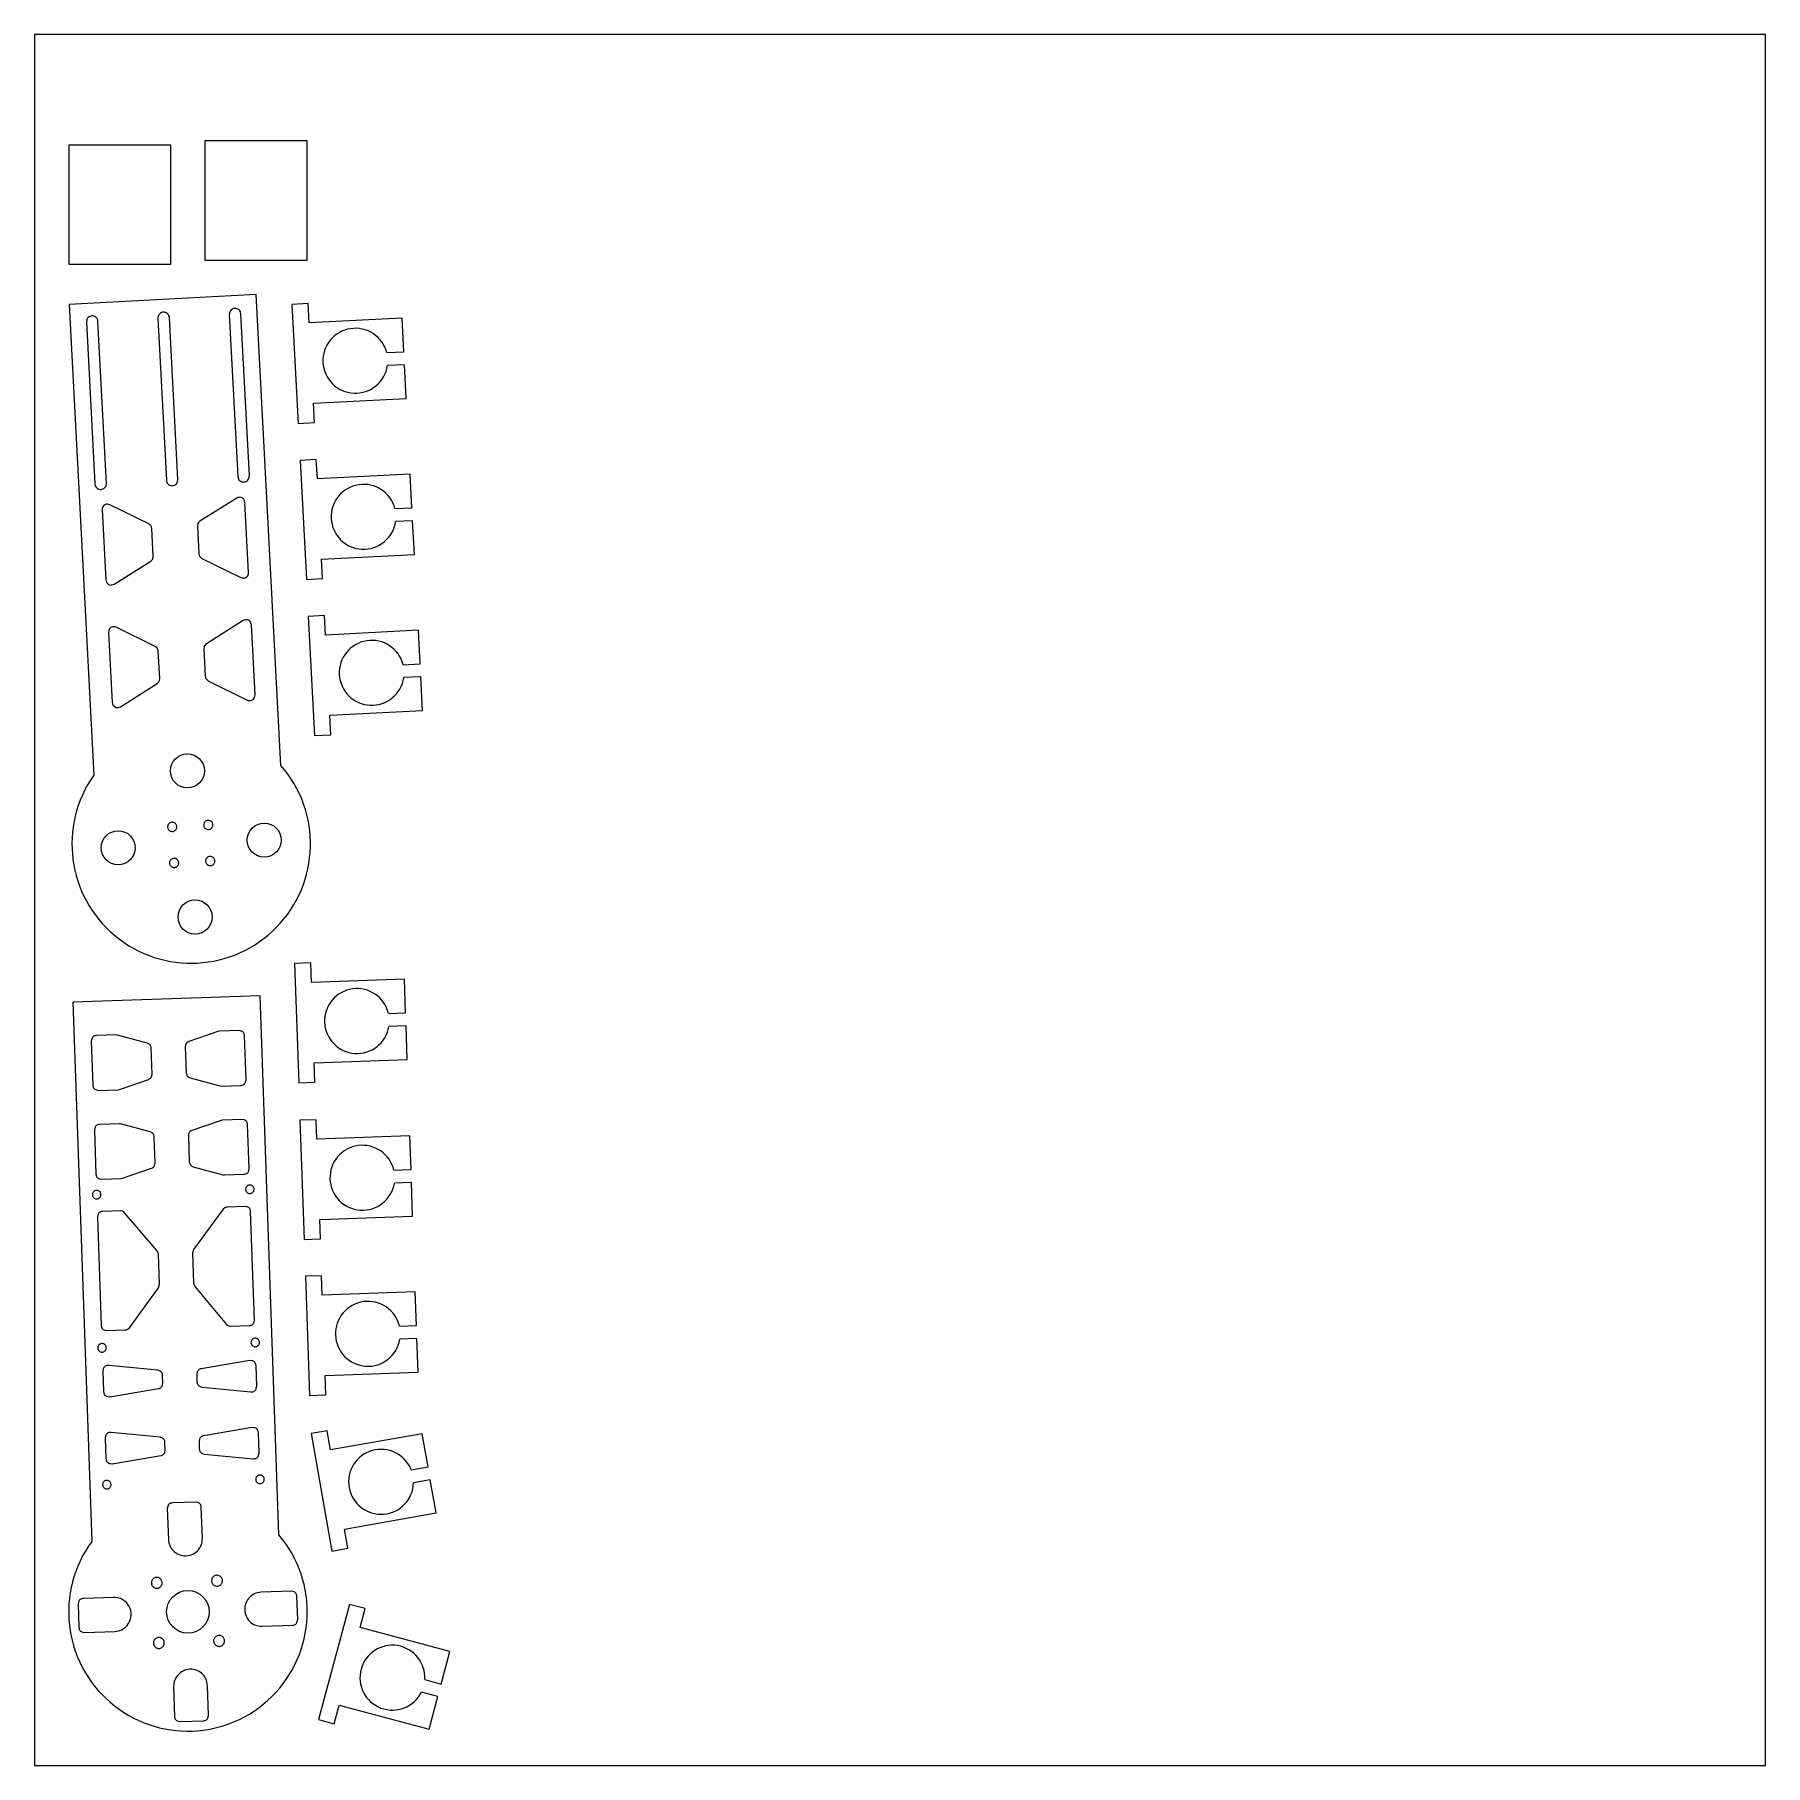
# Model space of a CAD drawing. Extents: x 0 to 508, y 0 to 508.
import ezdxf

# ---------------------------------------------------------------- set-up
doc = ezdxf.new("R2010")
doc.units = 0
doc.layers.add('default', color=7, linetype='CONTINUOUS')
doc.layers.add('offset', color=7, linetype='CONTINUOUS')

# ---------------------------------------------------------------- blocks, each defined once
blk = doc.blocks.new('Q2566')
at = {"layer": 'MATERIAL', "color": 5, "linetype": 'CONTINUOUS'}
for p, q in [((508, 508), (0, 508)), ((0, 508), (0, 0)), ((508, 0), (508, 508)), ((0, 0), (508, 0))]:
    blk.add_line(p, q, dxfattribs=at)
blk = doc.blocks.new('p1')
at = {"layer": 'HOLE', "color": 18, "linetype": 'CONTINUOUS'}
for p, q in [((-22.349261, 168.982243), (-22.5, 168.397818)), ((-22.5, 168.397818), (-22.5, 155.472818)), ((-22.259163, 169.218526), (-22.349261, 168.982243)), ((-22.152945, 169.419764), (-22.259163, 169.218526)), ((-22.025882, 169.587636), (-22.152945, 169.419764)), ((-21.873249, 169.723822), (-22.025882, 169.587636)), ((-21.69032, 169.830004), (-21.873249, 169.723822)), ((-21.472369, 169.90786), (-21.69032, 169.830004)), ((-21.21467, 169.959071), (-21.472369, 169.90786)), ((-20.9125, 169.985318), (-21.21467, 169.959071)), ((-15.198884, 169.985318), (-20.9125, 169.985318)), ((-14.734113, 169.915758), (-15.198884, 169.985318)), ((-6.122729, 167.279081), (-14.734113, 169.915758)), ((14.734113, 169.915758), (6.122729, 167.279081)), ((15.198884, 169.985318), (14.734113, 169.915758)), ((20.9125, 169.985318), (15.198884, 169.985318)), ((21.496925, 169.834579), (20.9125, 169.985318)), ((21.733209, 169.74448), (21.496925, 169.834579)), ((21.934446, 169.638263), (21.733209, 169.74448)), ((22.102318, 169.5112), (21.934446, 169.638263)), ((22.238505, 169.358567), (22.102318, 169.5112)), ((22.344686, 169.175637), (22.238505, 169.358567)), ((22.422542, 168.957686), (22.344686, 169.175637)), ((22.473754, 168.699988), (22.422542, 168.957686)), ((22.5, 168.397818), (22.473754, 168.699988)), ((22.5, 155.472818), (22.5, 168.397818)), ((-5.702188, 167.036866), (-6.122729, 167.279081)), ((-5.411595, 166.815324), (-5.702188, 167.036866)), ((-5.305044, 166.696257), (-5.411595, 166.815324)), ((-5.218999, 166.563097), (-5.305044, 166.696257)), ((-5.149466, 166.409425), (-5.218999, 166.563097)), ((-5.04396, 166.014867), (-5.149466, 166.409425)), ((-5, 165.76114), (-5.04396, 166.014867)), ((-5, 158.109495), (-5, 165.76114)), ((5.108481, 166.234167), (5, 165.76114)), ((5, 165.76114), (5, 158.109495)), ((5.235238, 166.576888), (5.108481, 166.234167)), ((5.317894, 166.713629), (5.235238, 166.576888)), ((5.420027, 166.834889), (5.317894, 166.713629)), ((5.546608, 166.946366), (5.420027, 166.834889)), ((5.89299, 167.162763), (5.546608, 166.946366)), ((6.122729, 167.279081), (5.89299, 167.162763)), ((-5.235238, 157.293747), (-5.108481, 157.636468)), ((-5.108481, 157.636468), (-5, 158.109495)), ((5, 158.109495), (5.04396, 157.855768)), ((5.04396, 157.855768), (5.149466, 157.46121)), ((-22.5, 155.472818), (-22.473754, 155.170647)), ((-22.473754, 155.170647), (-22.422542, 154.912949)), ((-22.422542, 154.912949), (-22.344686, 154.694998)), ((-22.344686, 154.694998), (-22.238505, 154.512069)), ((-22.238505, 154.512069), (-22.102318, 154.359435)), ((-22.102318, 154.359435), (-21.934446, 154.232372)), ((-21.934446, 154.232372), (-21.733209, 154.126155)), ((-21.733209, 154.126155), (-21.496925, 154.036057)), ((-21.496925, 154.036057), (-20.9125, 153.885318)), ((-20.9125, 153.885318), (-15.198884, 153.885318)), ((-15.198884, 153.885318), (-14.734113, 153.954877)), ((-14.734113, 153.954877), (-6.122729, 156.591555)), ((-6.122729, 156.591555), (-5.89299, 156.707872)), ((-5.89299, 156.707872), (-5.546608, 156.924269)), ((-5.546608, 156.924269), (-5.420027, 157.035746)), ((-5.420027, 157.035746), (-5.317894, 157.157006)), ((-5.317894, 157.157006), (-5.235238, 157.293747)), ((5.149466, 157.46121), (5.218999, 157.307538)), ((5.218999, 157.307538), (5.305044, 157.174379)), ((5.305044, 157.174379), (5.411595, 157.055311)), ((5.411595, 157.055311), (5.702188, 156.83377)), ((5.702188, 156.83377), (6.122729, 156.591555)), ((6.122729, 156.591555), (14.734113, 153.954877)), ((14.734113, 153.954877), (15.198884, 153.885318)), ((15.198884, 153.885318), (20.9125, 153.885318)), ((20.9125, 153.885318), (21.21467, 153.911564)), ((21.21467, 153.911564), (21.472369, 153.962775)), ((21.472369, 153.962775), (21.69032, 154.040631)), ((21.69032, 154.040631), (21.873249, 154.146813)), ((21.873249, 154.146813), (22.025882, 154.282999)), ((22.025882, 154.282999), (22.152945, 154.450871)), ((22.152945, 154.450871), (22.259163, 154.652109)), ((22.259163, 154.652109), (22.349261, 154.888392)), ((22.349261, 154.888392), (22.5, 155.472818)), ((-22.349261, 142.882243), (-22.5, 142.297818)), ((-22.5, 142.297818), (-22.5, 129.372818)), ((-22.259163, 143.118526), (-22.349261, 142.882243)), ((-22.152945, 143.319764), (-22.259163, 143.118526)), ((-22.025882, 143.487636), (-22.152945, 143.319764)), ((-21.873249, 143.623822), (-22.025882, 143.487636)), ((-21.69032, 143.730004), (-21.873249, 143.623822)), ((-21.472369, 143.80786), (-21.69032, 143.730004)), ((-21.21467, 143.859071), (-21.472369, 143.80786)), ((-20.9125, 143.885318), (-21.21467, 143.859071)), ((-15.198884, 143.885318), (-20.9125, 143.885318)), ((-14.734113, 143.815758), (-15.198884, 143.885318)), ((-6.122729, 141.179081), (-14.734113, 143.815758)), ((14.734113, 143.815758), (6.122729, 141.179081)), ((15.198884, 143.885318), (14.734113, 143.815758)), ((20.9125, 143.885318), (15.198884, 143.885318)), ((21.496925, 143.734579), (20.9125, 143.885318)), ((21.733209, 143.64448), (21.496925, 143.734579)), ((21.934446, 143.538263), (21.733209, 143.64448)), ((22.102318, 143.4112), (21.934446, 143.538263)), ((22.238505, 143.258567), (22.102318, 143.4112)), ((22.344686, 143.075637), (22.238505, 143.258567)), ((22.422542, 142.857686), (22.344686, 143.075637)), ((22.473754, 142.599988), (22.422542, 142.857686)), ((22.5, 142.297818), (22.473754, 142.599988)), ((22.5, 129.372818), (22.5, 142.297818)), ((-5.702188, 140.936866), (-6.122729, 141.179081)), ((-5.411595, 140.715324), (-5.702188, 140.936866)), ((-5.305044, 140.596257), (-5.411595, 140.715324)), ((-5.218999, 140.463097), (-5.305044, 140.596257)), ((-5.149466, 140.309425), (-5.218999, 140.463097)), ((-5.04396, 139.914867), (-5.149466, 140.309425)), ((-5, 139.66114), (-5.04396, 139.914867)), ((-5, 132.009495), (-5, 139.66114)), ((5.108481, 140.134167), (5, 139.66114)), ((5, 139.66114), (5, 132.009495)), ((5.235238, 140.476888), (5.108481, 140.134167)), ((5.317894, 140.613629), (5.235238, 140.476888)), ((5.420027, 140.734889), (5.317894, 140.613629)), ((5.546608, 140.846366), (5.420027, 140.734889)), ((5.89299, 141.062763), (5.546608, 140.846366)), ((6.122729, 141.179081), (5.89299, 141.062763)), ((-22.5, 129.372818), (-22.473754, 129.070647)), ((-22.473754, 129.070647), (-22.422542, 128.812949)), ((-22.422542, 128.812949), (-22.344686, 128.594998)), ((-22.344686, 128.594998), (-22.238505, 128.412069)), ((-22.238505, 128.412069), (-22.102318, 128.259435)), ((-22.102318, 128.259435), (-21.934446, 128.132372)), ((-21.934446, 128.132372), (-21.733209, 128.026155)), ((-21.733209, 128.026155), (-21.496925, 127.936057)), ((-21.496925, 127.936057), (-20.9125, 127.785318)), ((-20.9125, 127.785318), (-15.198884, 127.785318)), ((-15.198884, 127.785318), (-14.734113, 127.854877)), ((-14.734113, 127.854877), (-6.122729, 130.491555)), ((-6.122729, 130.491555), (-5.89299, 130.607872)), ((-5.89299, 130.607872), (-5.546608, 130.824269)), ((-5.546608, 130.824269), (-5.420027, 130.935746)), ((-5.420027, 130.935746), (-5.317894, 131.057006)), ((-5.317894, 131.057006), (-5.235238, 131.193747)), ((-5.235238, 131.193747), (-5.108481, 131.536468)), ((-5.108481, 131.536468), (-5, 132.009495)), ((5, 132.009495), (5.04396, 131.755768)), ((5.04396, 131.755768), (5.149466, 131.36121)), ((5.149466, 131.36121), (5.218999, 131.207538)), ((5.218999, 131.207538), (5.305044, 131.074379)), ((5.305044, 131.074379), (5.411595, 130.955311)), ((5.411595, 130.955311), (5.702188, 130.73377)), ((5.702188, 130.73377), (6.122729, 130.491555)), ((6.122729, 130.491555), (14.734113, 127.854877)), ((14.734113, 127.854877), (15.198884, 127.785318)), ((15.198884, 127.785318), (20.9125, 127.785318)), ((20.9125, 127.785318), (21.21467, 127.811564)), ((21.21467, 127.811564), (21.472369, 127.862775)), ((21.472369, 127.862775), (21.69032, 127.940631)), ((21.69032, 127.940631), (21.873249, 128.046813)), ((21.873249, 128.046813), (22.025882, 128.182999)), ((22.025882, 128.182999), (22.152945, 128.350871)), ((22.152945, 128.350871), (22.259163, 128.552109)), ((22.259163, 128.552109), (22.349261, 128.788392)), ((22.349261, 128.788392), (22.5, 129.372818)), ((-23.73323, 123.519976), (-23.75, 123.325318)), ((-23.75, 123.325318), (-23.716727, 123.035747)), ((-23.686391, 123.710507), (-23.73323, 123.519976)), ((-23.716727, 123.035747), (-23.616741, 122.762251)), ((-23.611245, 123.892167), (-23.686391, 123.710507)), ((-23.616741, 122.762251), (-23.515444, 122.596106)), ((-23.509558, 124.060214), (-23.611245, 123.892167)), ((-23.515444, 122.596106), (-23.388429, 122.447816)), ((-23.383092, 124.209903), (-23.509558, 124.060214)), ((-23.388429, 122.447816), (-23.23926, 122.320514)), ((-23.233943, 124.336832), (-23.383092, 124.209903)), ((-23.23926, 122.320514), (-23.072198, 122.216929)), ((-23.066136, 124.438564), (-23.233943, 124.336832)), ((-23.072198, 122.216929), (-22.891503, 122.139792)), ((-22.884386, 124.513369), (-23.066136, 124.438564)), ((-22.891503, 122.139792), (-22.701439, 122.09183)), ((-22.693409, 124.559518), (-22.884386, 124.513369)), ((-22.701439, 122.09183), (-22.5063, 122.075497)), ((-22.497923, 124.575282), (-22.693409, 124.559518)), ((-22.5063, 122.075497), (-22.310718, 122.090714)), ((-22.302628, 124.559208), (-22.497923, 124.575282)), ((-22.310718, 122.090714), (-22.119497, 122.136038)), ((-22.112089, 124.512212), (-22.302628, 124.559208)), ((-22.119497, 122.136038), (-21.937446, 122.210015)), ((-21.930802, 124.436411), (-22.112089, 124.512212)), ((-21.937446, 122.210015), (-21.769374, 122.31119)), ((-21.763262, 124.333929), (-21.930802, 124.436411)), ((-21.769374, 122.31119), (-21.619995, 122.437996)), ((-21.613964, 124.206893), (-21.763262, 124.333929)), ((-21.619995, 122.437996), (-21.492659, 122.587259)), ((-21.487281, 124.057539), (-21.613964, 124.206893)), ((-21.492659, 122.587259), (-21.389706, 122.754606)), ((-21.385964, 123.889558), (-21.487281, 124.057539)), ((-21.389706, 122.754606), (-21.313449, 122.935634)), ((-21.311621, 123.707668), (-21.385964, 123.889558)), ((-21.313449, 122.935634), (-21.266201, 123.125943)), ((-21.265838, 123.516611), (-21.311621, 123.707668)), ((-21.266201, 123.125943), (-21.250199, 123.321125)), ((-21.250199, 123.321125), (-21.265838, 123.516611)), ((21.26677, 123.519976), (21.25, 123.325318)), ((21.25, 123.325318), (21.283273, 123.035747)), ((21.313609, 123.710507), (21.26677, 123.519976)), ((21.283273, 123.035747), (21.383259, 122.762251)), ((21.388755, 123.892167), (21.313609, 123.710507)), ((21.383259, 122.762251), (21.484556, 122.596106)), ((21.490442, 124.060214), (21.388755, 123.892167)), ((21.484556, 122.596106), (21.611571, 122.447816)), ((21.616908, 124.209903), (21.490442, 124.060214)), ((21.611571, 122.447816), (21.76074, 122.320514)), ((21.766057, 124.336832), (21.616908, 124.209903)), ((21.76074, 122.320514), (21.927802, 122.216929)), ((21.933864, 124.438564), (21.766057, 124.336832)), ((21.927802, 122.216929), (22.108497, 122.139792)), ((22.115614, 124.513369), (21.933864, 124.438564)), ((22.108497, 122.139792), (22.298561, 122.09183)), ((22.306591, 124.559518), (22.115614, 124.513369)), ((22.298561, 122.09183), (22.4937, 122.075497)), ((22.502077, 124.575282), (22.306591, 124.559518)), ((22.4937, 122.075497), (22.689282, 122.090714)), ((22.697372, 124.559208), (22.502077, 124.575282)), ((22.689282, 122.090714), (22.880503, 122.136038)), ((22.887911, 124.512212), (22.697372, 124.559208)), ((22.880503, 122.136038), (23.062554, 122.210015)), ((23.069198, 124.436411), (22.887911, 124.512212)), ((23.062554, 122.210015), (23.230626, 122.31119)), ((23.236738, 124.333929), (23.069198, 124.436411)), ((23.230626, 122.31119), (23.380005, 122.437996)), ((23.386036, 124.206893), (23.236738, 124.333929)), ((23.380005, 122.437996), (23.507341, 122.587259)), ((23.512719, 124.057539), (23.386036, 124.206893)), ((23.507341, 122.587259), (23.610294, 122.754606)), ((23.614036, 123.889558), (23.512719, 124.057539)), ((23.610294, 122.754606), (23.686551, 122.935634)), ((23.688379, 123.707668), (23.614036, 123.889558)), ((23.686551, 122.935634), (23.733799, 123.125943)), ((23.734162, 123.516611), (23.688379, 123.707668)), ((23.733799, 123.125943), (23.749801, 123.321125)), ((23.749801, 123.321125), (23.734162, 123.516611)), ((-22.349261, 117.322243), (-22.5, 116.737818)), ((-22.259163, 117.558526), (-22.349261, 117.322243)), ((-22.152945, 117.759764), (-22.259163, 117.558526)), ((-22.025882, 117.927636), (-22.152945, 117.759764)), ((-21.873249, 118.063822), (-22.025882, 117.927636)), ((-21.69032, 118.170004), (-21.873249, 118.063822)), ((-21.472369, 118.24786), (-21.69032, 118.170004)), ((-21.21467, 118.299071), (-21.472369, 118.24786)), ((-20.9125, 118.325318), (-21.21467, 118.299071)), ((-15.726134, 118.325318), (-20.9125, 118.325318)), ((-15.131421, 118.197238), (-15.726134, 118.325318)), ((-14.916497, 118.106652), (-15.131421, 118.197238)), ((-14.712026, 117.959645), (-14.916497, 118.106652)), ((-14.484631, 117.727175), (-14.712026, 117.959645)), ((-5.345998, 106.259495), (-14.484631, 117.727175)), ((14.484631, 117.727175), (5.345998, 106.259495)), ((14.955431, 118.112448), (14.484631, 117.727175)), ((15.160218, 118.224075), (14.955431, 118.112448)), ((15.402615, 118.292364), (15.160218, 118.224075)), ((15.726134, 118.325318), (15.402615, 118.292364)), ((20.9125, 118.325318), (15.726134, 118.325318)), ((21.496925, 118.174579), (20.9125, 118.325318)), ((21.733209, 118.08448), (21.496925, 118.174579)), ((21.934446, 117.978263), (21.733209, 118.08448)), ((22.102318, 117.8512), (21.934446, 117.978263)), ((22.238505, 117.698567), (22.102318, 117.8512)), ((22.344686, 117.515637), (22.238505, 117.698567)), ((22.422542, 117.297686), (22.344686, 117.515637)), ((22.473754, 117.039988), (22.422542, 117.297686)), ((22.5, 116.737818), (22.473754, 117.039988)), ((-22.5, 116.737818), (-22.5, 84.912818)), ((22.5, 84.912818), (22.5, 116.737818)), ((-5, 105.270138), (-5.345998, 106.259495)), ((-5, 96.370001), (-5, 105.270138)), ((5.345998, 106.259495), (5, 105.270138)), ((5, 105.270138), (5, 96.370001)), ((-14.245546, 83.938187), (-5.334403, 95.39537)), ((-5.334403, 95.39537), (-5, 96.370001)), ((5, 96.370001), (5.334403, 95.39537)), ((5.334403, 95.39537), (14.245546, 83.938187)), ((-22.5, 84.912818), (-22.473754, 84.610647)), ((-22.473754, 84.610647), (-22.422542, 84.352949)), ((-22.422542, 84.352949), (-22.344686, 84.134998)), ((-22.344686, 84.134998), (-22.238505, 83.952069)), ((-22.238505, 83.952069), (-22.102318, 83.799435)), ((-22.102318, 83.799435), (-21.934446, 83.672372)), ((-21.934446, 83.672372), (-21.733209, 83.566155)), ((-21.733209, 83.566155), (-21.496925, 83.476057)), ((-21.496925, 83.476057), (-20.9125, 83.325318)), ((-20.9125, 83.325318), (-15.498643, 83.325318)), ((-15.498643, 83.325318), (-15.170693, 83.359617)), ((-15.170693, 83.359617), (-14.925354, 83.429436)), ((-14.925354, 83.429436), (-14.71868, 83.543392)), ((-14.71868, 83.543392), (-14.245546, 83.938187)), ((14.245546, 83.938187), (14.473962, 83.700377)), ((14.473962, 83.700377), (14.679698, 83.549582)), ((14.679698, 83.549582), (14.896535, 83.456406)), ((14.896535, 83.456406), (15.498643, 83.325318)), ((15.498643, 83.325318), (20.9125, 83.325318)), ((20.9125, 83.325318), (21.21467, 83.351564)), ((21.21467, 83.351564), (21.472369, 83.402775)), ((21.472369, 83.402775), (21.69032, 83.480631)), ((21.69032, 83.480631), (21.873249, 83.586813)), ((21.873249, 83.586813), (22.025882, 83.722999)), ((22.025882, 83.722999), (22.152945, 83.890871)), ((22.152945, 83.890871), (22.259163, 84.092109)), ((22.259163, 84.092109), (22.349261, 84.328392)), ((22.349261, 84.328392), (22.5, 84.912818)), ((-23.73323, 78.519976), (-23.75, 78.325318)), ((-23.75, 78.325318), (-23.716727, 78.035747)), ((-23.686391, 78.710507), (-23.73323, 78.519976)), ((-23.716727, 78.035747), (-23.616741, 77.762251)), ((-23.611245, 78.892167), (-23.686391, 78.710507)), ((-23.616741, 77.762251), (-23.515444, 77.596106)), ((-23.509558, 79.060214), (-23.611245, 78.892167)), ((-23.515444, 77.596106), (-23.388429, 77.447816)), ((-23.383092, 79.209903), (-23.509558, 79.060214)), ((-23.388429, 77.447816), (-23.23926, 77.320514)), ((-23.233943, 79.336832), (-23.383092, 79.209903)), ((-23.23926, 77.320514), (-23.072198, 77.216929)), ((-23.066136, 79.438564), (-23.233943, 79.336832)), ((-23.072198, 77.216929), (-22.891503, 77.139792)), ((-22.884386, 79.513369), (-23.066136, 79.438564)), ((-22.891503, 77.139792), (-22.701439, 77.09183)), ((-22.693409, 79.559518), (-22.884386, 79.513369)), ((-22.701439, 77.09183), (-22.5063, 77.075497)), ((-22.497923, 79.575282), (-22.693409, 79.559518)), ((-22.5063, 77.075497), (-22.310718, 77.090714)), ((-22.302628, 79.559208), (-22.497923, 79.575282)), ((-22.310718, 77.090714), (-22.119497, 77.136038)), ((-22.112089, 79.512212), (-22.302628, 79.559208)), ((-22.119497, 77.136038), (-21.937446, 77.210015)), ((-21.930802, 79.436411), (-22.112089, 79.512212)), ((-21.937446, 77.210015), (-21.769374, 77.31119)), ((-21.763262, 79.333929), (-21.930802, 79.436411)), ((-21.769374, 77.31119), (-21.619995, 77.437996)), ((-21.613964, 79.206893), (-21.763262, 79.333929)), ((-21.619995, 77.437996), (-21.492659, 77.587259)), ((-21.487281, 79.057539), (-21.613964, 79.206893)), ((-21.492659, 77.587259), (-21.389706, 77.754606)), ((-21.385964, 78.889558), (-21.487281, 79.057539)), ((-21.389706, 77.754606), (-21.313449, 77.935634)), ((-21.311621, 78.707668), (-21.385964, 78.889558)), ((-21.313449, 77.935634), (-21.266201, 78.125943)), ((-21.265838, 78.516611), (-21.311621, 78.707668)), ((-21.266201, 78.125943), (-21.250199, 78.321125)), ((-21.250199, 78.321125), (-21.265838, 78.516611)), ((21.26677, 78.519976), (21.25, 78.325318)), ((21.25, 78.325318), (21.283273, 78.035747)), ((21.313609, 78.710507), (21.26677, 78.519976)), ((21.283273, 78.035747), (21.383259, 77.762251)), ((21.388755, 78.892167), (21.313609, 78.710507)), ((21.383259, 77.762251), (21.484556, 77.596106)), ((21.490442, 79.060214), (21.388755, 78.892167)), ((21.484556, 77.596106), (21.611571, 77.447816)), ((21.616908, 79.209903), (21.490442, 79.060214)), ((21.611571, 77.447816), (21.76074, 77.320514)), ((21.766057, 79.336832), (21.616908, 79.209903)), ((21.76074, 77.320514), (21.927802, 77.216929)), ((21.933864, 79.438564), (21.766057, 79.336832)), ((21.927802, 77.216929), (22.108497, 77.139792)), ((22.115614, 79.513369), (21.933864, 79.438564)), ((22.108497, 77.139792), (22.298561, 77.09183)), ((22.306591, 79.559518), (22.115614, 79.513369)), ((22.298561, 77.09183), (22.4937, 77.075497)), ((22.502077, 79.575282), (22.306591, 79.559518)), ((22.4937, 77.075497), (22.689282, 77.090714)), ((22.697372, 79.559208), (22.502077, 79.575282)), ((22.689282, 77.090714), (22.880503, 77.136038)), ((22.887911, 79.512212), (22.697372, 79.559208)), ((22.880503, 77.136038), (23.062554, 77.210015)), ((23.069198, 79.436411), (22.887911, 79.512212)), ((23.062554, 77.210015), (23.230626, 77.31119)), ((23.236738, 79.333929), (23.069198, 79.436411)), ((23.230626, 77.31119), (23.380005, 77.437996)), ((23.386036, 79.206893), (23.236738, 79.333929)), ((23.380005, 77.437996), (23.507341, 77.587259)), ((23.512719, 79.057539), (23.386036, 79.206893)), ((23.507341, 77.587259), (23.610294, 77.754606)), ((23.614036, 78.889558), (23.512719, 79.057539)), ((23.610294, 77.754606), (23.686551, 77.935634)), ((23.688379, 78.707668), (23.614036, 78.889558)), ((23.686551, 77.935634), (23.733799, 78.125943)), ((23.734162, 78.516611), (23.688379, 78.707668)), ((23.733799, 78.125943), (23.749801, 78.321125)), ((23.749801, 78.321125), (23.734162, 78.516611)), ((-22.351287, 72.106196), (-22.5, 71.511567)), ((-22.5, 71.511567), (-22.5, 65.461981)), ((-22.258263, 72.331909), (-22.351287, 72.106196)), ((-22.133376, 72.528623), (-22.258263, 72.331909)), ((-21.962062, 72.710392), (-22.133376, 72.528623)), ((-21.760088, 72.866779), (-21.962062, 72.710392)), ((-21.545003, 72.979763), (-21.760088, 72.866779)), ((-21.304922, 73.052022), (-21.545003, 72.979763)), ((-21.027959, 73.086234), (-21.304922, 73.052022)), ((-20.70223, 73.08508), (-21.027959, 73.086234)), ((-6.37723, 71.170815), (-20.70223, 73.08508)), ((-5.891825, 70.986384), (-6.37723, 71.170815)), ((6.15003, 71.122753), (5.931289, 71.043225)), ((6.37723, 71.170815), (6.15003, 71.122753)), ((20.70223, 73.08508), (6.37723, 71.170815)), ((21.311318, 73.016438), (20.70223, 73.08508)), ((21.547363, 72.95413), (21.311318, 73.016438)), ((21.758886, 72.856398), (21.547363, 72.95413)), ((21.961745, 72.71067), (21.758886, 72.856398)), ((22.143506, 72.531189), (21.961745, 72.71067)), ((22.283983, 72.332965), (22.143506, 72.531189)), ((22.387404, 72.10457), (22.283983, 72.332965)), ((22.458, 71.834579), (22.387404, 72.10457)), ((22.5, 71.511567), (22.458, 71.834579)), ((22.5, 65.461981), (22.5, 71.511567)), ((-5.706231, 70.892904), (-5.891825, 70.986384)), ((-5.727688, 66.038603), (-5.545912, 66.17292)), ((-5.543644, 70.782504), (-5.706231, 70.892904)), ((-5.545912, 66.17292), (-5.392644, 66.330559)), ((-5.392763, 70.643126), (-5.543644, 70.782504)), ((-5.256814, 70.470327), (-5.392763, 70.643126)), ((-5.392644, 66.330559), (-5.274478, 66.498572)), ((-5.274478, 66.498572), (-5.186586, 66.67435)), ((-5.147758, 70.272362), (-5.256814, 70.470327)), ((-5.186586, 66.67435), (-5.118512, 66.87069)), ((-5.067399, 70.056213), (-5.147758, 70.272362)), ((-5.118512, 66.87069), (-5, 67.376246)), ((-5.017545, 69.828865), (-5.067399, 70.056213)), ((-5, 69.597302), (-5.017545, 69.828865)), ((-5, 67.376246), (-5, 69.597302)), ((5.118512, 70.102858), (5, 69.597302)), ((5, 69.597302), (5, 67.376246)), ((5, 67.376246), (5.017545, 67.144683)), ((5.017545, 67.144683), (5.067399, 66.917335)), ((5.067399, 66.917335), (5.147758, 66.701186)), ((5.186586, 70.299198), (5.118512, 70.102858)), ((5.147758, 66.701186), (5.256814, 66.503221)), ((5.274478, 70.474976), (5.186586, 70.299198)), ((5.256814, 66.503221), (5.392763, 66.330422)), ((5.392644, 70.642989), (5.274478, 70.474976)), ((5.545912, 70.800628), (5.392644, 70.642989)), ((5.392763, 66.330422), (5.543644, 66.191044)), ((5.543644, 66.191044), (5.706231, 66.080644)), ((5.727688, 70.934945), (5.545912, 70.800628)), ((5.706231, 66.080644), (5.891825, 65.987164)), ((5.931289, 71.043225), (5.727688, 70.934945)), ((-22.5, 65.461981), (-22.458, 65.138969)), ((-22.458, 65.138969), (-22.387404, 64.868978)), ((-22.387404, 64.868978), (-22.283983, 64.640583)), ((-22.283983, 64.640583), (-22.143506, 64.442359)), ((-22.143506, 64.442359), (-21.961745, 64.262878)), ((-21.961745, 64.262878), (-21.758886, 64.11715)), ((-21.758886, 64.11715), (-21.547363, 64.019418)), ((-21.547363, 64.019418), (-21.311318, 63.95711)), ((-21.311318, 63.95711), (-20.70223, 63.888468)), ((-20.70223, 63.888468), (-6.37723, 65.802733)), ((-6.37723, 65.802733), (-6.15003, 65.850795)), ((-6.15003, 65.850795), (-5.931289, 65.930323)), ((-5.931289, 65.930323), (-5.727688, 66.038603)), ((5.891825, 65.987164), (6.37723, 65.802733)), ((6.37723, 65.802733), (20.70223, 63.888468)), ((20.70223, 63.888468), (21.027959, 63.887314)), ((21.027959, 63.887314), (21.304922, 63.921526)), ((21.304922, 63.921526), (21.545003, 63.993785)), ((21.545003, 63.993785), (21.760088, 64.106769)), ((21.760088, 64.106769), (21.962062, 64.263156)), ((21.962062, 64.263156), (22.133376, 64.444925)), ((22.133376, 64.444925), (22.258263, 64.641639)), ((22.258263, 64.641639), (22.351287, 64.867352)), ((22.351287, 64.867352), (22.5, 65.461981)), ((-22.351287, 52.429109), (-22.5, 51.83448)), ((-22.5, 51.83448), (-22.5, 45.784894)), ((-22.258263, 52.654821), (-22.351287, 52.429109)), ((-22.133376, 52.851536), (-22.258263, 52.654821)), ((-21.962062, 53.033305), (-22.133376, 52.851536)), ((-21.760088, 53.189692), (-21.962062, 53.033305)), ((-21.545003, 53.302675), (-21.760088, 53.189692)), ((-21.304922, 53.374934), (-21.545003, 53.302675)), ((-21.027959, 53.409147), (-21.304922, 53.374934)), ((-20.70223, 53.407992), (-21.027959, 53.409147)), ((-6.37723, 51.493727), (-20.70223, 53.407992)), ((-5.891825, 51.309297), (-6.37723, 51.493727)), ((-5.706231, 51.215817), (-5.891825, 51.309297)), ((-5.543644, 51.105417), (-5.706231, 51.215817)), ((-5.392763, 50.966038), (-5.543644, 51.105417)), ((-5.256814, 50.79324), (-5.392763, 50.966038)), ((5.392644, 50.965902), (5.274478, 50.797889)), ((5.545912, 51.123541), (5.392644, 50.965902)), ((5.727688, 51.257858), (5.545912, 51.123541)), ((5.931289, 51.366138), (5.727688, 51.257858)), ((6.15003, 51.445666), (5.931289, 51.366138)), ((6.37723, 51.493727), (6.15003, 51.445666)), ((20.70223, 53.407992), (6.37723, 51.493727)), ((21.311318, 53.339351), (20.70223, 53.407992)), ((21.547363, 53.277042), (21.311318, 53.339351)), ((21.758886, 53.179311), (21.547363, 53.277042)), ((21.961745, 53.033583), (21.758886, 53.179311)), ((22.143506, 52.854102), (21.961745, 53.033583)), ((22.283983, 52.655877), (22.143506, 52.854102)), ((22.387404, 52.427483), (22.283983, 52.655877)), ((22.458, 52.157492), (22.387404, 52.427483)), ((22.5, 51.83448), (22.458, 52.157492)), ((22.5, 45.784894), (22.5, 51.83448)), ((-22.5, 45.784894), (-22.458, 45.461881)), ((-20.70223, 44.211381), (-6.37723, 46.125646)), ((-6.37723, 46.125646), (-6.15003, 46.173708)), ((-6.15003, 46.173708), (-5.931289, 46.253236)), ((-5.931289, 46.253236), (-5.727688, 46.361516)), ((-5.727688, 46.361516), (-5.545912, 46.495833)), ((-5.545912, 46.495833), (-5.392644, 46.653472)), ((-5.392644, 46.653472), (-5.274478, 46.821484)), ((-5.274478, 46.821484), (-5.186586, 46.997262)), ((-5.147758, 50.595275), (-5.256814, 50.79324)), ((-5.186586, 46.997262), (-5.118512, 47.193603)), ((-5.067399, 50.379126), (-5.147758, 50.595275)), ((-5.118512, 47.193603), (-5, 47.699159)), ((-5.017545, 50.151778), (-5.067399, 50.379126)), ((-5, 49.920215), (-5.017545, 50.151778)), ((-5, 47.699159), (-5, 49.920215)), ((5.118512, 50.425771), (5, 49.920215)), ((5, 49.920215), (5, 47.699159)), ((5, 47.699159), (5.017545, 47.467595)), ((5.017545, 47.467595), (5.067399, 47.240247)), ((5.067399, 47.240247), (5.147758, 47.024099)), ((5.186586, 50.622111), (5.118512, 50.425771)), ((5.147758, 47.024099), (5.256814, 46.826133)), ((5.274478, 50.797889), (5.186586, 50.622111)), ((5.256814, 46.826133), (5.392763, 46.653335)), ((5.392763, 46.653335), (5.543644, 46.513957)), ((5.543644, 46.513957), (5.706231, 46.403557)), ((5.706231, 46.403557), (5.891825, 46.310077)), ((5.891825, 46.310077), (6.37723, 46.125646)), ((6.37723, 46.125646), (20.70223, 44.211381)), ((22.351287, 45.190264), (22.5, 45.784894)), ((-22.458, 45.461881), (-22.387404, 45.191891)), ((-22.387404, 45.191891), (-22.283983, 44.963496)), ((-22.283983, 44.963496), (-22.143506, 44.765271)), ((-22.143506, 44.765271), (-21.961745, 44.585791)), ((-21.961745, 44.585791), (-21.758886, 44.440063)), ((-21.758886, 44.440063), (-21.547363, 44.342331)), ((-21.547363, 44.342331), (-21.311318, 44.280023)), ((-21.311318, 44.280023), (-20.70223, 44.211381)), ((20.70223, 44.211381), (21.027959, 44.210226)), ((21.027959, 44.210226), (21.304922, 44.244439)), ((21.304922, 44.244439), (21.545003, 44.316698)), ((21.545003, 44.316698), (21.760088, 44.429682)), ((21.760088, 44.429682), (21.962062, 44.586069)), ((21.962062, 44.586069), (22.133376, 44.767838)), ((22.133376, 44.767838), (22.258263, 44.964552)), ((22.258263, 44.964552), (22.351287, 45.190264)), ((-23.73323, 38.333998), (-23.75, 38.139339)), ((-23.75, 38.139339), (-23.716727, 37.849769)), ((-23.686391, 38.524529), (-23.73323, 38.333998)), ((-23.716727, 37.849769), (-23.616741, 37.576273)), ((-23.611245, 38.706189), (-23.686391, 38.524529)), ((-23.616741, 37.576273), (-23.515444, 37.410127)), ((-23.509558, 38.874236), (-23.611245, 38.706189)), ((-23.515444, 37.410127), (-23.388429, 37.261838)), ((-23.383092, 39.023925), (-23.509558, 38.874236)), ((-23.388429, 37.261838), (-23.23926, 37.134536)), ((-23.233943, 39.150854), (-23.383092, 39.023925)), ((-23.23926, 37.134536), (-23.072198, 37.030951)), ((-23.066136, 39.252586), (-23.233943, 39.150854)), ((-23.072198, 37.030951), (-22.891503, 36.953813)), ((-22.884386, 39.327391), (-23.066136, 39.252586)), ((-22.891503, 36.953813), (-22.701439, 36.905851)), ((-22.693409, 39.37354), (-22.884386, 39.327391)), ((-22.701439, 36.905851), (-22.5063, 36.889519)), ((-22.497923, 39.389303), (-22.693409, 39.37354)), ((-22.5063, 36.889519), (-22.310718, 36.904735)), ((-22.302628, 39.37323), (-22.497923, 39.389303)), ((-22.310718, 36.904735), (-22.119497, 36.95006)), ((-22.112089, 39.326234), (-22.302628, 39.37323)), ((-22.119497, 36.95006), (-21.937446, 37.024037)), ((-21.930802, 39.250433), (-22.112089, 39.326234)), ((-21.937446, 37.024037), (-21.769374, 37.125212)), ((-21.763262, 39.147951), (-21.930802, 39.250433)), ((-21.769374, 37.125212), (-21.619995, 37.252018)), ((-21.613964, 39.020915), (-21.763262, 39.147951)), ((-21.619995, 37.252018), (-21.492659, 37.401281)), ((-21.487281, 38.87156), (-21.613964, 39.020915)), ((-21.492659, 37.401281), (-21.389706, 37.568627)), ((-21.385964, 38.703579), (-21.487281, 38.87156)), ((-21.389706, 37.568627), (-21.313449, 37.749656)), ((-21.311621, 38.52169), (-21.385964, 38.703579)), ((-21.313449, 37.749656), (-21.266201, 37.939965)), ((-21.265838, 38.330633), (-21.311621, 38.52169)), ((-21.266201, 37.939965), (-21.250199, 38.135147)), ((-21.250199, 38.135147), (-21.265838, 38.330633)), ((21.26677, 38.333998), (21.25, 38.139339)), ((21.25, 38.139339), (21.283273, 37.849769)), ((21.313609, 38.524529), (21.26677, 38.333998)), ((21.283273, 37.849769), (21.383259, 37.576273)), ((21.388755, 38.706189), (21.313609, 38.524529)), ((21.383259, 37.576273), (21.484556, 37.410127)), ((21.490442, 38.874236), (21.388755, 38.706189)), ((21.484556, 37.410127), (21.611571, 37.261838)), ((21.616908, 39.023925), (21.490442, 38.874236)), ((21.611571, 37.261838), (21.76074, 37.134536)), ((21.766057, 39.150854), (21.616908, 39.023925)), ((21.76074, 37.134536), (21.927802, 37.030951)), ((21.933864, 39.252586), (21.766057, 39.150854)), ((21.927802, 37.030951), (22.108497, 36.953813)), ((22.115614, 39.327391), (21.933864, 39.252586)), ((22.108497, 36.953813), (22.298561, 36.905851)), ((22.306591, 39.37354), (22.115614, 39.327391)), ((22.298561, 36.905851), (22.4937, 36.889519)), ((22.502077, 39.389303), (22.306591, 39.37354)), ((22.4937, 36.889519), (22.689282, 36.904735)), ((22.697372, 39.37323), (22.502077, 39.389303)), ((22.689282, 36.904735), (22.880503, 36.95006)), ((22.887911, 39.326234), (22.697372, 39.37323)), ((22.880503, 36.95006), (23.062554, 37.024037)), ((23.069198, 39.250433), (22.887911, 39.326234)), ((23.062554, 37.024037), (23.230626, 37.125212)), ((23.236738, 39.147951), (23.069198, 39.250433)), ((23.230626, 37.125212), (23.380005, 37.252018)), ((23.386036, 39.020915), (23.236738, 39.147951)), ((23.380005, 37.252018), (23.507341, 37.401281)), ((23.512719, 38.87156), (23.386036, 39.020915)), ((23.507341, 37.401281), (23.610294, 37.568627)), ((23.614036, 38.703579), (23.512719, 38.87156)), ((23.610294, 37.568627), (23.686551, 37.749656)), ((23.688379, 38.52169), (23.614036, 38.703579)), ((23.686551, 37.749656), (23.733799, 37.939965)), ((23.734162, 38.330633), (23.688379, 38.52169)), ((23.733799, 37.939965), (23.749801, 38.135147)), ((23.749801, 38.135147), (23.734162, 38.330633)), ((-4.849261, 31.110007), (-5, 30.525581)), ((-5, 30.525581), (-5, 21.466518)), ((-4.759163, 31.34629), (-4.849261, 31.110007)), ((-4.652945, 31.547528), (-4.759163, 31.34629)), ((-4.525882, 31.7154), (-4.652945, 31.547528)), ((-4.373249, 31.851586), (-4.525882, 31.7154)), ((-4.19032, 31.957768), (-4.373249, 31.851586)), ((-3.972369, 32.035624), (-4.19032, 31.957768)), ((-3.71467, 32.086835), (-3.972369, 32.035624)), ((-3.4125, 32.113081), (-3.71467, 32.086835)), ((3.4125, 32.113081), (-3.4125, 32.113081)), ((3.996925, 31.962342), (3.4125, 32.113081)), ((4.233209, 31.872244), (3.996925, 31.962342)), ((4.434446, 31.766027), (4.233209, 31.872244)), ((4.602318, 31.638964), (4.434446, 31.766027)), ((4.738505, 31.48633), (4.602318, 31.638964)), ((4.844686, 31.303401), (4.738505, 31.48633)), ((4.922542, 31.08545), (4.844686, 31.303401)), ((4.973754, 30.827752), (4.922542, 31.08545)), ((5, 30.525581), (4.973754, 30.827752)), ((5, 21.466518), (5, 30.525581)), ((-5, 21.466518), (-4.938587, 20.892452)), ((-4.938587, 20.892452), (-4.870096, 20.435002)), ((-4.870096, 20.435002), (-4.74923, 19.923208)), ((4.733773, 19.89541), (4.843368, 20.346074)), ((4.843368, 20.346074), (4.924009, 20.848391)), ((4.924009, 20.848391), (5, 21.466518)), ((-4.74923, 19.923208), (-4.580395, 19.445112)), ((-4.580395, 19.445112), (-4.351635, 18.994515)), ((-4.351635, 18.994515), (-4.061204, 18.548452)), ((-4.061204, 18.548452), (-3.72093, 18.127446)), ((-3.72093, 18.127446), (-3.342077, 17.750176)), ((-3.342077, 17.750176), (-2.93027, 17.41902)), ((-2.93027, 17.41902), (-2.489534, 17.134501)), ((-2.489534, 17.134501), (-2.024144, 16.898193)), ((-2.024144, 16.898193), (-1.538372, 16.71167)), ((-1.538372, 16.71167), (-1.036491, 16.576505)), ((-1.036491, 16.576505), (-0.522774, 16.494272)), ((-0.522774, 16.494272), (-0.001496, 16.466544)), ((-0.001496, 16.466544), (0.520234, 16.494822)), ((0.520234, 16.494822), (1.035057, 16.578194)), ((1.035057, 16.578194), (1.538331, 16.71462)), ((1.538331, 16.71462), (2.025411, 16.902062)), ((2.025411, 16.902062), (2.491656, 17.138478)), ((2.491656, 17.138478), (2.932423, 17.421829)), ((2.932423, 17.421829), (3.343068, 17.750075)), ((3.343068, 17.750075), (3.719134, 18.121263)), ((3.719134, 18.121263), (4.055275, 18.531379)), ((4.055275, 18.531379), (4.342403, 18.972082)), ((4.342403, 18.972082), (4.571044, 19.434668)), ((4.571044, 19.434668), (4.733773, 19.89541)), ((-9.702739, 10.184505), (-9.885991, 10.048159)), ((-9.502051, 10.293897), (-9.702739, 10.184505)), ((-9.288135, 10.374063), (-9.502051, 10.293897)), ((-9.065201, 10.422736), (-9.288135, 10.374063)), ((-8.837542, 10.43827), (-9.065201, 10.422736)), ((-8.60975, 10.421171), (-8.837542, 10.43827)), ((-8.386478, 10.372405), (-8.60975, 10.421171)), ((-8.17238, 10.29294), (-8.386478, 10.372405)), ((-7.972112, 10.183744), (-8.17238, 10.29294)), ((-7.789964, 10.046365), (-7.972112, 10.183744)), ((7.974931, 10.184505), (7.791679, 10.048159)), ((8.175619, 10.293897), (7.974931, 10.184505)), ((8.389534, 10.374063), (8.175619, 10.293897)), ((8.612469, 10.422736), (8.389534, 10.374063)), ((8.840128, 10.43827), (8.612469, 10.422736)), ((9.06792, 10.421171), (8.840128, 10.43827)), ((9.291192, 10.372405), (9.06792, 10.421171)), ((9.505289, 10.29294), (9.291192, 10.372405)), ((9.705558, 10.183744), (9.505289, 10.29294)), ((9.887706, 10.046365), (9.705558, 10.183744)), ((-10.421548, 9.065869), (-10.438835, 8.838835)), ((-10.438835, 8.838835), (-10.403033, 8.500477)), ((-10.372261, 9.288811), (-10.421548, 9.065869)), ((-10.403033, 8.500477), (-10.296234, 8.177641)), ((-10.292494, 9.503065), (-10.372261, 9.288811)), ((-10.296234, 8.177641), (-10.187777, 7.978145)), ((-10.183766, 9.704035), (-10.292494, 9.503065)), ((-10.187777, 7.978145), (-10.051257, 7.796094)), ((-10.047597, 9.887126), (-10.183766, 9.704035)), ((-10.051257, 7.796094), (-9.889794, 7.634809)), ((-9.885991, 10.048159), (-10.047597, 9.887126)), ((-9.889794, 7.634809), (-9.707223, 7.497242)), ((-9.707223, 7.497242), (-9.507384, 7.386341)), ((-9.507384, 7.386341), (-9.294115, 7.305055)), ((-9.294115, 7.305055), (-9.071342, 7.25601)), ((-9.071342, 7.25601), (-8.843573, 7.239643)), ((-8.843573, 7.239643), (-8.615566, 7.255468)), ((-8.615566, 7.255468), (-8.392077, 7.302999)), ((-8.392077, 7.302999), (-8.177862, 7.381751)), ((-8.177862, 7.381751), (-7.97753, 7.490935)), ((-7.97753, 7.490935), (-7.794754, 7.627878)), ((-7.794754, 7.627878), (-7.632841, 7.789164)), ((-7.629068, 9.884219), (-7.789964, 10.046365)), ((-7.632841, 7.789164), (-7.4951, 7.971381)), ((-7.492324, 9.701089), (-7.629068, 9.884219)), ((-7.4951, 7.971381), (-7.384837, 8.171113)), ((-7.382633, 9.50076), (-7.492324, 9.701089)), ((-7.384837, 8.171113), (-7.305021, 8.384796)), ((-7.302895, 9.287016), (-7.382633, 9.50076)), ((-7.305021, 8.384796), (-7.256645, 8.607988)), ((-7.255308, 9.063858), (-7.302895, 9.287016)), ((-7.256645, 8.607988), (-7.239982, 8.835929)), ((-7.239982, 8.835929), (-7.255308, 9.063858)), ((7.256122, 9.065869), (7.238835, 8.838835)), ((7.238835, 8.838835), (7.274637, 8.500477)), ((7.305409, 9.288811), (7.256122, 9.065869)), ((7.274637, 8.500477), (7.381435, 8.177641)), ((7.385176, 9.503065), (7.305409, 9.288811)), ((7.381435, 8.177641), (7.489893, 7.978145)), ((7.493904, 9.704035), (7.385176, 9.503065)), ((7.489893, 7.978145), (7.626413, 7.796094)), ((7.630072, 9.887126), (7.493904, 9.704035)), ((7.626413, 7.796094), (7.787876, 7.634809)), ((7.791679, 10.048159), (7.630072, 9.887126)), ((7.787876, 7.634809), (7.970446, 7.497242)), ((7.970446, 7.497242), (8.170285, 7.386341)), ((8.170285, 7.386341), (8.383554, 7.305055)), ((8.383554, 7.305055), (8.606328, 7.25601)), ((8.606328, 7.25601), (8.834096, 7.239643)), ((8.834096, 7.239643), (9.062104, 7.255468)), ((9.062104, 7.255468), (9.285593, 7.302999)), ((9.285593, 7.302999), (9.499808, 7.381751)), ((9.499808, 7.381751), (9.70014, 7.490935)), ((9.70014, 7.490935), (9.882916, 7.627878)), ((9.882916, 7.627878), (10.044828, 7.789164)), ((10.048602, 9.884219), (9.887706, 10.046365)), ((10.044828, 7.789164), (10.18257, 7.971381)), ((10.185346, 9.701089), (10.048602, 9.884219)), ((10.18257, 7.971381), (10.292833, 8.171113)), ((10.295037, 9.50076), (10.185346, 9.701089)), ((10.292833, 8.171113), (10.372648, 8.384796)), ((10.374774, 9.287016), (10.295037, 9.50076)), ((10.372648, 8.384796), (10.421025, 8.607988)), ((10.422362, 9.063858), (10.374774, 9.287016)), ((10.421025, 8.607988), (10.437687, 8.835929)), ((10.437687, 8.835929), (10.422362, 9.063858)), ((-31.962342, 3.996925), (-32.113081, 3.4125)), ((-32.113081, 3.4125), (-32.113081, -3.4125)), ((-31.872244, 4.233209), (-31.962342, 3.996925)), ((-31.766027, 4.434446), (-31.872244, 4.233209)), ((-31.638964, 4.602318), (-31.766027, 4.434446)), ((-31.48633, 4.738505), (-31.638964, 4.602318)), ((-31.303401, 4.844686), (-31.48633, 4.738505)), ((-31.08545, 4.922542), (-31.303401, 4.844686)), ((-30.827752, 4.973754), (-31.08545, 4.922542)), ((-30.525581, 5), (-30.827752, 4.973754)), ((-21.67, 5), (-30.525581, 5)), ((-21.051873, 4.924009), (-21.67, 5)), ((-20.549556, 4.843368), (-21.051873, 4.924009)), ((-20.098892, 4.733773), (-20.549556, 4.843368)), ((-19.63815, 4.571044), (-20.098892, 4.733773)), ((-19.175564, 4.342403), (-19.63815, 4.571044)), ((-18.734861, 4.055275), (-19.175564, 4.342403)), ((-18.324745, 3.719134), (-18.734861, 4.055275)), ((-17.953557, 3.343068), (-18.324745, 3.719134)), ((-17.625311, 2.932423), (-17.953557, 3.343068)), ((-17.34196, 2.491656), (-17.625311, 2.932423)), ((-17.105544, 2.025411), (-17.34196, 2.491656)), ((-16.918102, 1.538331), (-17.105544, 2.025411)), ((-16.781676, 1.035057), (-16.918102, 1.538331)), ((-16.698304, 0.520234), (-16.781676, 1.035057)), ((-16.670027, -0.001496), (-16.698304, 0.520234)), ((16.697754, 0.522774), (16.670027, 0.001496)), ((16.670027, 0.001496), (16.698304, -0.520234)), ((16.779987, 1.036491), (16.697754, 0.522774)), ((16.915152, 1.538372), (16.779987, 1.036491)), ((17.101675, 2.024144), (16.915152, 1.538372)), ((17.337983, 2.489534), (17.101675, 2.024144)), ((17.622502, 2.93027), (17.337983, 2.489534)), ((17.953658, 3.342077), (17.622502, 2.93027)), ((18.330928, 3.72093), (17.953658, 3.342077)), ((18.751935, 4.061204), (18.330928, 3.72093)), ((19.197997, 4.351635), (18.751935, 4.061204)), ((19.648594, 4.580395), (19.197997, 4.351635)), ((20.12669, 4.74923), (19.648594, 4.580395)), ((20.638484, 4.870096), (20.12669, 4.74923)), ((21.095935, 4.938587), (20.638484, 4.870096)), ((21.67, 5), (21.095935, 4.938587)), ((30.525581, 5), (21.67, 5)), ((31.110007, 4.849261), (30.525581, 5)), ((31.34629, 4.759163), (31.110007, 4.849261)), ((31.547528, 4.652945), (31.34629, 4.759163)), ((31.7154, 4.525882), (31.547528, 4.652945)), ((31.851586, 4.373249), (31.7154, 4.525882)), ((31.957768, 4.19032), (31.851586, 4.373249)), ((32.035624, 3.972369), (31.957768, 4.19032)), ((32.086835, 3.71467), (32.035624, 3.972369)), ((32.113081, 3.4125), (32.086835, 3.71467)), ((32.113081, -3.4125), (32.113081, 3.4125)), ((-32.113081, -3.4125), (-32.086835, -3.71467)), ((-32.086835, -3.71467), (-32.035624, -3.972369)), ((-32.035624, -3.972369), (-31.957768, -4.19032)), ((-31.957768, -4.19032), (-31.851586, -4.373249)), ((-31.851586, -4.373249), (-31.7154, -4.525882)), ((-31.7154, -4.525882), (-31.547528, -4.652945)), ((-31.547528, -4.652945), (-31.34629, -4.759163)), ((-31.34629, -4.759163), (-31.110007, -4.849261)), ((-31.110007, -4.849261), (-30.525581, -5)), ((-30.525581, -5), (-21.67, -5)), ((-21.67, -5), (-21.095935, -4.938587)), ((-21.095935, -4.938587), (-20.638484, -4.870096)), ((-20.638484, -4.870096), (-20.12669, -4.74923)), ((-20.12669, -4.74923), (-19.648594, -4.580395)), ((-19.648594, -4.580395), (-19.197997, -4.351635)), ((-19.197997, -4.351635), (-18.751935, -4.061204)), ((-18.751935, -4.061204), (-18.330928, -3.72093)), ((-18.330928, -3.72093), (-17.953658, -3.342077)), ((-17.953658, -3.342077), (-17.622502, -2.93027)), ((-17.622502, -2.93027), (-17.337983, -2.489534)), ((-17.337983, -2.489534), (-17.101675, -2.024144)), ((-17.101675, -2.024144), (-16.915152, -1.538372)), ((-16.915152, -1.538372), (-16.779987, -1.036491)), ((-16.779987, -1.036491), (-16.697754, -0.522774)), ((-16.697754, -0.522774), (-16.670027, -0.001496)), ((16.698304, -0.520234), (16.781676, -1.035057)), ((16.781676, -1.035057), (16.918102, -1.538331)), ((16.918102, -1.538331), (17.105544, -2.025411)), ((17.105544, -2.025411), (17.34196, -2.491656)), ((17.34196, -2.491656), (17.625311, -2.932423)), ((17.625311, -2.932423), (17.953557, -3.343068)), ((17.953557, -3.343068), (18.324745, -3.719134)), ((18.324745, -3.719134), (18.734861, -4.055275)), ((18.734861, -4.055275), (19.175564, -4.342403)), ((19.175564, -4.342403), (19.63815, -4.571044)), ((19.63815, -4.571044), (20.098892, -4.733773)), ((20.098892, -4.733773), (20.549556, -4.843368)), ((20.549556, -4.843368), (21.051873, -4.924009)), ((21.051873, -4.924009), (21.67, -5)), ((21.67, -5), (30.525581, -5)), ((30.525581, -5), (30.827752, -4.973754)), ((30.827752, -4.973754), (31.08545, -4.922542)), ((31.08545, -4.922542), (31.303401, -4.844686)), ((31.303401, -4.844686), (31.48633, -4.738505)), ((31.48633, -4.738505), (31.638964, -4.602318)), ((31.638964, -4.602318), (31.766027, -4.434446)), ((31.766027, -4.434446), (31.872244, -4.233209)), ((31.872244, -4.233209), (31.962342, -3.996925)), ((31.962342, -3.996925), (32.113081, -3.4125)), ((-10.421548, -8.611801), (-10.438835, -8.838835)), ((-10.438835, -8.838835), (-10.403033, -9.177192)), ((-10.372261, -8.388859), (-10.421548, -8.611801)), ((-10.403033, -9.177192), (-10.296234, -9.500029)), ((-10.292494, -8.174605), (-10.372261, -8.388859)), ((-10.296234, -9.500029), (-10.187777, -9.699524)), ((-10.183766, -7.973634), (-10.292494, -8.174605)), ((-10.187777, -9.699524), (-10.051257, -9.881576)), ((-10.047597, -7.790544), (-10.183766, -7.973634)), ((-10.051257, -9.881576), (-9.889794, -10.04286)), ((-9.885991, -7.629511), (-10.047597, -7.790544)), ((-9.889794, -10.04286), (-9.707223, -10.180427)), ((-9.702739, -7.493164), (-9.885991, -7.629511)), ((-9.502051, -7.383773), (-9.702739, -7.493164)), ((-9.288135, -7.303606), (-9.502051, -7.383773)), ((-9.065201, -7.254934), (-9.288135, -7.303606)), ((-8.837542, -7.239399), (-9.065201, -7.254934)), ((-8.60975, -7.256499), (-8.837542, -7.239399)), ((-8.386478, -7.305264), (-8.60975, -7.256499)), ((-8.17238, -7.384729), (-8.386478, -7.305264)), ((-7.972112, -7.493926), (-8.17238, -7.384729)), ((-7.97753, -10.186734), (-7.794754, -10.049792)), ((-7.789964, -7.631304), (-7.972112, -7.493926)), ((-7.794754, -10.049792), (-7.632841, -9.888505)), ((-7.629068, -7.793451), (-7.789964, -7.631304)), ((-7.632841, -9.888505), (-7.4951, -9.706288)), ((-7.492324, -7.976581), (-7.629068, -7.793451)), ((-7.4951, -9.706288), (-7.384837, -9.506556)), ((-7.382633, -8.17691), (-7.492324, -7.976581)), ((-7.384837, -9.506556), (-7.305021, -9.292873)), ((-7.302895, -8.390654), (-7.382633, -8.17691)), ((-7.305021, -9.292873), (-7.256645, -9.069681)), ((-7.255308, -8.613811), (-7.302895, -8.390654)), ((-7.256645, -9.069681), (-7.239982, -8.841741)), ((-7.239982, -8.841741), (-7.255308, -8.613811)), ((7.256122, -8.611801), (7.238835, -8.838835)), ((7.238835, -8.838835), (7.274637, -9.177192)), ((7.305409, -8.388859), (7.256122, -8.611801)), ((7.274637, -9.177192), (7.381435, -9.500029)), ((7.385176, -8.174605), (7.305409, -8.388859)), ((7.381435, -9.500029), (7.489893, -9.699524)), ((7.493904, -7.973634), (7.385176, -8.174605)), ((7.489893, -9.699524), (7.626413, -9.881576)), ((7.630072, -7.790544), (7.493904, -7.973634)), ((7.626413, -9.881576), (7.787876, -10.04286)), ((7.791679, -7.629511), (7.630072, -7.790544)), ((7.787876, -10.04286), (7.970446, -10.180427)), ((7.974931, -7.493164), (7.791679, -7.629511)), ((8.175619, -7.383773), (7.974931, -7.493164)), ((8.389534, -7.303606), (8.175619, -7.383773)), ((8.612469, -7.254934), (8.389534, -7.303606)), ((8.840128, -7.239399), (8.612469, -7.254934)), ((9.06792, -7.256499), (8.840128, -7.239399)), ((9.291192, -7.305264), (9.06792, -7.256499)), ((9.505289, -7.384729), (9.291192, -7.305264)), ((9.705558, -7.493926), (9.505289, -7.384729)), ((9.70014, -10.186734), (9.882916, -10.049792)), ((9.887706, -7.631304), (9.705558, -7.493926)), ((9.882916, -10.049792), (10.044828, -9.888505)), ((10.048602, -7.793451), (9.887706, -7.631304)), ((10.044828, -9.888505), (10.18257, -9.706288)), ((10.185346, -7.976581), (10.048602, -7.793451)), ((10.18257, -9.706288), (10.292833, -9.506556)), ((10.295037, -8.17691), (10.185346, -7.976581)), ((10.292833, -9.506556), (10.372648, -9.292873)), ((10.374774, -8.390654), (10.295037, -8.17691)), ((10.372648, -9.292873), (10.421025, -9.069681)), ((10.422362, -8.613811), (10.374774, -8.390654)), ((10.421025, -9.069681), (10.437687, -8.841741)), ((10.437687, -8.841741), (10.422362, -8.613811)), ((-9.707223, -10.180427), (-9.507384, -10.291328)), ((-9.507384, -10.291328), (-9.294115, -10.372615)), ((-9.294115, -10.372615), (-9.071342, -10.421659)), ((-9.071342, -10.421659), (-8.843573, -10.438027)), ((-8.843573, -10.438027), (-8.615566, -10.422202)), ((-8.615566, -10.422202), (-8.392077, -10.37467)), ((-8.392077, -10.37467), (-8.177862, -10.295919)), ((-8.177862, -10.295919), (-7.97753, -10.186734)), ((7.970446, -10.180427), (8.170285, -10.291328)), ((8.170285, -10.291328), (8.383554, -10.372615)), ((8.383554, -10.372615), (8.606328, -10.421659)), ((8.606328, -10.421659), (8.834096, -10.438027)), ((8.834096, -10.438027), (9.062104, -10.422202)), ((9.062104, -10.422202), (9.285593, -10.37467)), ((9.285593, -10.37467), (9.499808, -10.295919)), ((9.499808, -10.295919), (9.70014, -10.186734)), ((-4.733773, -20.301111), (-4.843368, -20.751774)), ((-4.571044, -19.840368), (-4.733773, -20.301111)), ((-4.342403, -19.377782), (-4.571044, -19.840368)), ((-4.055275, -18.937079), (-4.342403, -19.377782)), ((-3.719134, -18.526963), (-4.055275, -18.937079)), ((-3.343068, -18.155775), (-3.719134, -18.526963)), ((-2.932423, -17.827529), (-3.343068, -18.155775)), ((-2.491656, -17.544178), (-2.932423, -17.827529)), ((-2.025411, -17.307762), (-2.491656, -17.544178)), ((-1.538331, -17.12032), (-2.025411, -17.307762)), ((-1.035057, -16.983894), (-1.538331, -17.12032)), ((-0.520234, -16.900522), (-1.035057, -16.983894)), ((0.001496, -16.872245), (-0.520234, -16.900522)), ((0.522774, -16.899972), (0.001496, -16.872245)), ((1.036491, -16.982205), (0.522774, -16.899972)), ((1.538372, -17.11737), (1.036491, -16.982205)), ((2.024144, -17.303893), (1.538372, -17.11737)), ((2.489534, -17.540201), (2.024144, -17.303893)), ((2.93027, -17.82472), (2.489534, -17.540201)), ((3.342077, -18.155876), (2.93027, -17.82472)), ((3.72093, -18.533146), (3.342077, -18.155876)), ((4.061204, -18.954153), (3.72093, -18.533146)), ((4.351635, -19.400215), (4.061204, -18.954153)), ((4.580395, -19.850812), (4.351635, -19.400215)), ((4.74923, -20.328908), (4.580395, -19.850812)), ((-4.924009, -21.254091), (-5, -21.872218)), ((-5, -21.872218), (-5, -30.525581)), ((-4.843368, -20.751774), (-4.924009, -21.254091)), ((4.870096, -20.840703), (4.74923, -20.328908)), ((4.938587, -21.298153), (4.870096, -20.840703)), ((5, -21.872218), (4.938587, -21.298153)), ((5, -30.525581), (5, -21.872218)), ((-5, -30.525581), (-4.973754, -30.827752)), ((-4.973754, -30.827752), (-4.922542, -31.08545)), ((-4.922542, -31.08545), (-4.844686, -31.303401)), ((-4.844686, -31.303401), (-4.738505, -31.48633)), ((-4.738505, -31.48633), (-4.602318, -31.638964)), ((-4.602318, -31.638964), (-4.434446, -31.766027)), ((-4.434446, -31.766027), (-4.233209, -31.872244)), ((-4.233209, -31.872244), (-3.996925, -31.962342)), ((-3.996925, -31.962342), (-3.4125, -32.113081)), ((-3.4125, -32.113081), (3.4125, -32.113081)), ((3.4125, -32.113081), (3.71467, -32.086835)), ((3.71467, -32.086835), (3.972369, -32.035624)), ((3.972369, -32.035624), (4.19032, -31.957768)), ((4.19032, -31.957768), (4.373249, -31.851586)), ((4.373249, -31.851586), (4.525882, -31.7154)), ((4.525882, -31.7154), (4.652945, -31.547528)), ((4.652945, -31.547528), (4.759163, -31.34629)), ((4.759163, -31.34629), (4.849261, -31.110007)), ((4.849261, -31.110007), (5, -30.525581))]:
    blk.add_line(p, q, dxfattribs=at)
blk.add_circle((-0.000095, -0.000079), 6.249905, dxfattribs=at)
at = {"layer": 'MATERIAL', "color": 5, "linetype": 'CONTINUOUS'}
for p, q in [((-27.5, 180), (-27.5, 21.650635)), ((27.5, 180), (-27.5, 180)), ((27.5, 21.650635), (27.5, 180))]:
    blk.add_line(p, q, dxfattribs=at)
blk.add_arc((0, 0.000017), 34.999989, 141.786812, 398.213188, dxfattribs=at)
at = {"layer": 'offset', "color": 1, "linetype": 'CONTINUOUS'}
for p, q in [((-27.5, 180), (-27.5, 21.650635)), ((27.5, 180), (-27.5, 180)), ((27.5, 21.650635), (27.5, 180))]:
    blk.add_line(p, q, dxfattribs=at)
blk.add_arc((0, 0.000017), 34.999989, 141.786812, 398.213188, dxfattribs=at)
blk = doc.blocks.new('p0')
at = {"layer": 'HOLE', "color": 18, "linetype": 'CONTINUOUS'}
for p, q in [((-22.543252, 155.239543), (-22.7, 154.596554)), ((-22.7, 154.596554), (-22.7, 107)), ((-22.441687, 155.480919), (-22.543252, 155.239543)), ((-22.299535, 155.695927), (-22.441687, 155.480919)), ((-22.101233, 155.899163), (-22.299535, 155.695927)), ((-21.858946, 156.067658), (-22.101233, 155.899163)), ((-21.58607, 156.192681), (-21.858946, 156.067658)), ((-21.293981, 156.270173), (-21.58607, 156.192681)), ((-20.994052, 156.296076), (-21.293981, 156.270173)), ((-20.698623, 156.269832), (-20.994052, 156.296076)), ((-20.415328, 156.19401), (-20.698623, 156.269832)), ((-20.148487, 156.069248), (-20.415328, 156.19401)), ((-19.902418, 155.896182), (-20.148487, 156.069248)), ((-19.686593, 155.682837), (-19.902418, 155.896182)), ((-19.52923, 155.464994), (-19.686593, 155.682837)), ((-19.42191, 155.227224), (-19.52923, 155.464994)), ((-19.350283, 154.94569), (-19.42191, 155.227224)), ((-19.3, 154.596554), (-19.350283, 154.94569)), ((-19.3, 107), (-19.3, 154.596554)), ((-1.543252, 155.239543), (-1.7, 154.596554)), ((-1.7, 154.596554), (-1.7, 107)), ((-1.441687, 155.480919), (-1.543252, 155.239543)), ((-1.299535, 155.695927), (-1.441687, 155.480919)), ((-1.101233, 155.899163), (-1.299535, 155.695927)), ((-0.858946, 156.067658), (-1.101233, 155.899163)), ((-0.58607, 156.192681), (-0.858946, 156.067658)), ((-0.293981, 156.270173), (-0.58607, 156.192681)), ((0.005948, 156.296076), (-0.293981, 156.270173)), ((0.301377, 156.269832), (0.005948, 156.296076)), ((0.584672, 156.19401), (0.301377, 156.269832)), ((0.851513, 156.069248), (0.584672, 156.19401)), ((1.097582, 155.896182), (0.851513, 156.069248)), ((1.313407, 155.682837), (1.097582, 155.896182)), ((1.47077, 155.464994), (1.313407, 155.682837)), ((1.57809, 155.227224), (1.47077, 155.464994)), ((1.649717, 154.94569), (1.57809, 155.227224)), ((1.7, 154.596554), (1.649717, 154.94569)), ((1.7, 107), (1.7, 154.596554)), ((19.456748, 155.239543), (19.3, 154.596554)), ((19.3, 154.596554), (19.3, 107)), ((19.558313, 155.480919), (19.456748, 155.239543)), ((19.700465, 155.695927), (19.558313, 155.480919)), ((19.898767, 155.899163), (19.700465, 155.695927)), ((20.141054, 156.067658), (19.898767, 155.899163)), ((20.41393, 156.192681), (20.141054, 156.067658)), ((20.706019, 156.270173), (20.41393, 156.192681)), ((21.005948, 156.296076), (20.706019, 156.270173)), ((21.301377, 156.269832), (21.005948, 156.296076)), ((21.584672, 156.19401), (21.301377, 156.269832)), ((21.851513, 156.069248), (21.584672, 156.19401)), ((22.097582, 155.896182), (21.851513, 156.069248)), ((22.313407, 155.682837), (22.097582, 155.896182)), ((22.47077, 155.464994), (22.313407, 155.682837)), ((22.57809, 155.227224), (22.47077, 155.464994)), ((22.649717, 154.94569), (22.57809, 155.227224)), ((22.7, 154.596554), (22.649717, 154.94569)), ((22.7, 107), (22.7, 154.596554)), ((-22.7, 107), (-22.649717, 106.650864)), ((-19.456748, 106.357011), (-19.3, 107)), ((-1.7, 107), (-1.649717, 106.650864)), ((1.543252, 106.357011), (1.7, 107)), ((19.3, 107), (19.350283, 106.650864)), ((22.543252, 106.357011), (22.7, 107)), ((-22.649717, 106.650864), (-22.57809, 106.36933)), ((-22.57809, 106.36933), (-22.47077, 106.13156)), ((-22.47077, 106.13156), (-22.313407, 105.913717)), ((-22.313407, 105.913717), (-22.097582, 105.700372)), ((-22.097582, 105.700372), (-21.851513, 105.527306)), ((-21.851513, 105.527306), (-21.584672, 105.402544)), ((-21.584672, 105.402544), (-21.301377, 105.326722)), ((-21.301377, 105.326722), (-21.005948, 105.300478)), ((-21.005948, 105.300478), (-20.706019, 105.326381)), ((-20.706019, 105.326381), (-20.41393, 105.403873)), ((-20.41393, 105.403873), (-20.141054, 105.528895)), ((-20.141054, 105.528895), (-19.898767, 105.697391)), ((-19.898767, 105.697391), (-19.700465, 105.900627)), ((-19.700465, 105.900627), (-19.558313, 106.115635)), ((-19.558313, 106.115635), (-19.456748, 106.357011)), ((-1.649717, 106.650864), (-1.57809, 106.36933)), ((-1.57809, 106.36933), (-1.47077, 106.13156)), ((-1.47077, 106.13156), (-1.313407, 105.913717)), ((-1.313407, 105.913717), (-1.097582, 105.700372)), ((-1.097582, 105.700372), (-0.851513, 105.527306)), ((-0.851513, 105.527306), (-0.584672, 105.402544)), ((-0.584672, 105.402544), (-0.301377, 105.326722)), ((-0.301377, 105.326722), (-0.005948, 105.300478)), ((-0.005948, 105.300478), (0.293981, 105.326381)), ((0.293981, 105.326381), (0.58607, 105.403873)), ((0.58607, 105.403873), (0.858946, 105.528895)), ((0.858946, 105.528895), (1.101233, 105.697391)), ((1.101233, 105.697391), (1.299535, 105.900627)), ((1.299535, 105.900627), (1.441687, 106.115635)), ((1.441687, 106.115635), (1.543252, 106.357011)), ((19.350283, 106.650864), (19.42191, 106.36933)), ((19.42191, 106.36933), (19.52923, 106.13156)), ((19.52923, 106.13156), (19.686593, 105.913717)), ((19.686593, 105.913717), (19.902418, 105.700372)), ((19.902418, 105.700372), (20.148487, 105.527306)), ((20.148487, 105.527306), (20.415328, 105.402544)), ((20.415328, 105.402544), (20.698623, 105.326722)), ((20.698623, 105.326722), (20.994052, 105.300478)), ((20.994052, 105.300478), (21.293981, 105.326381)), ((21.293981, 105.326381), (21.58607, 105.403873)), ((21.58607, 105.403873), (21.858946, 105.528895)), ((21.858946, 105.528895), (22.101233, 105.697391)), ((22.101233, 105.697391), (22.299535, 105.900627)), ((22.299535, 105.900627), (22.441687, 106.115635)), ((22.441687, 106.115635), (22.543252, 106.357011)), ((-20.90758, 99.687298), (-21, 99.29285)), ((-21, 99.29285), (-21, 78.70715)), ((-20.802963, 100.007176), (-20.90758, 99.687298)), ((-20.666493, 100.26756), (-20.802963, 100.007176)), ((-20.47851, 100.483526), (-20.666493, 100.26756)), ((-20.219357, 100.67015), (-20.47851, 100.483526)), ((-19.929536, 100.806564), (-20.219357, 100.67015)), ((-19.648168, 100.867345), (-19.929536, 100.806564)), ((-19.353517, 100.860732), (-19.648168, 100.867345)), ((-19.023849, 100.794965), (-19.353517, 100.860732)), ((-18.637432, 100.678284), (-19.023849, 100.794965)), ((-7.512432, 94.454508), (-18.637432, 100.678284)), ((18.637432, 100.678284), (7.512432, 94.454508)), ((19.026795, 100.790209), (18.637432, 100.678284)), ((19.357034, 100.855084), (19.026795, 100.790209)), ((19.650904, 100.863111), (19.357034, 100.855084)), ((19.93116, 100.804498), (19.650904, 100.863111)), ((20.220556, 100.669447), (19.93116, 100.804498)), ((20.481106, 100.483118), (20.220556, 100.669447)), ((20.671523, 100.267239), (20.481106, 100.483118)), ((20.80961, 100.006864), (20.671523, 100.267239)), ((20.913168, 99.687049), (20.80961, 100.006864)), ((21, 99.29285), (20.913168, 99.687049)), ((21, 78.70715), (21, 99.29285)), ((-7.206939, 94.188556), (-7.512432, 94.454508)), ((-6.990348, 93.965546), (-7.206939, 94.188556)), ((-6.845261, 93.736968), (-6.990348, 93.965546)), ((-6.754278, 93.454314), (-6.845261, 93.736968)), ((-6.7, 93.069074), (-6.754278, 93.454314)), ((-6.7, 84.930926), (-6.7, 93.069074)), ((6.782948, 93.465528), (6.7, 93.069074)), ((6.7, 93.069074), (6.7, 84.930926)), ((6.871826, 93.763431), (6.782948, 93.465528)), ((7.000473, 94.001649), (6.871826, 93.763431)), ((7.202728, 94.219052), (7.000473, 94.001649)), ((7.512432, 94.454508), (7.202728, 94.219052)), ((-18.637432, 77.321716), (-7.512432, 83.545492)), ((-7.512432, 83.545492), (-7.202728, 83.780948)), ((-7.202728, 83.780948), (-7.000473, 83.998351)), ((-7.000473, 83.998351), (-6.871826, 84.236569)), ((-6.871826, 84.236569), (-6.782948, 84.534472)), ((-6.782948, 84.534472), (-6.7, 84.930926)), ((6.7, 84.930926), (6.754278, 84.545686)), ((6.754278, 84.545686), (6.845261, 84.263032)), ((6.845261, 84.263032), (6.990348, 84.034454)), ((6.990348, 84.034454), (7.206939, 83.811444)), ((7.206939, 83.811444), (7.512432, 83.545492)), ((7.512432, 83.545492), (18.637432, 77.321716)), ((-21, 78.70715), (-20.913168, 78.312951)), ((-20.913168, 78.312951), (-20.80961, 77.993136)), ((-20.80961, 77.993136), (-20.671523, 77.732761)), ((-20.671523, 77.732761), (-20.481106, 77.516882)), ((-20.481106, 77.516882), (-20.220556, 77.330553)), ((-20.220556, 77.330553), (-19.93116, 77.195502)), ((-19.93116, 77.195502), (-19.650904, 77.136889)), ((-19.650904, 77.136889), (-19.357034, 77.144916)), ((-19.357034, 77.144916), (-19.026795, 77.209791)), ((-19.026795, 77.209791), (-18.637432, 77.321716)), ((18.637432, 77.321716), (19.023849, 77.205035)), ((19.023849, 77.205035), (19.353517, 77.139268)), ((19.353517, 77.139268), (19.648168, 77.132655)), ((19.648168, 77.132655), (19.929536, 77.193436)), ((19.929536, 77.193436), (20.219357, 77.32985)), ((20.219357, 77.32985), (20.47851, 77.516474)), ((20.47851, 77.516474), (20.666493, 77.73244)), ((20.666493, 77.73244), (20.802963, 77.992824)), ((20.802963, 77.992824), (20.90758, 78.312702)), ((20.90758, 78.312702), (21, 78.70715)), ((-20.90758, 63.687298), (-21, 63.29285)), ((-21, 63.29285), (-21, 42.70715)), ((-20.802963, 64.007176), (-20.90758, 63.687298)), ((-20.666493, 64.26756), (-20.802963, 64.007176)), ((-20.47851, 64.483526), (-20.666493, 64.26756)), ((-20.219357, 64.67015), (-20.47851, 64.483526)), ((-19.929536, 64.806564), (-20.219357, 64.67015)), ((-19.648168, 64.867345), (-19.929536, 64.806564)), ((-19.353517, 64.860732), (-19.648168, 64.867345)), ((-19.023849, 64.794965), (-19.353517, 64.860732)), ((-18.637432, 64.678284), (-19.023849, 64.794965)), ((-7.512432, 58.454508), (-18.637432, 64.678284)), ((18.637432, 64.678284), (7.512432, 58.454508)), ((19.026795, 64.790209), (18.637432, 64.678284)), ((19.357034, 64.855084), (19.026795, 64.790209)), ((19.650904, 64.863111), (19.357034, 64.855084)), ((19.93116, 64.804498), (19.650904, 64.863111)), ((20.220556, 64.669447), (19.93116, 64.804498)), ((20.481106, 64.483118), (20.220556, 64.669447)), ((20.671523, 64.267239), (20.481106, 64.483118)), ((20.80961, 64.006864), (20.671523, 64.267239)), ((20.913168, 63.687049), (20.80961, 64.006864)), ((21, 63.29285), (20.913168, 63.687049)), ((21, 42.70715), (21, 63.29285)), ((-7.206939, 58.188556), (-7.512432, 58.454508)), ((-6.990348, 57.965546), (-7.206939, 58.188556)), ((-6.845261, 57.736968), (-6.990348, 57.965546)), ((-6.754278, 57.454314), (-6.845261, 57.736968)), ((-6.7, 57.069074), (-6.754278, 57.454314)), ((-6.7, 48.930926), (-6.7, 57.069074)), ((6.782948, 57.465528), (6.7, 57.069074)), ((6.7, 57.069074), (6.7, 48.930926)), ((6.871826, 57.763431), (6.782948, 57.465528)), ((7.000473, 58.001649), (6.871826, 57.763431)), ((7.202728, 58.219052), (7.000473, 58.001649)), ((7.512432, 58.454508), (7.202728, 58.219052)), ((-18.637432, 41.321716), (-7.512432, 47.545492)), ((-7.512432, 47.545492), (-7.202728, 47.780948)), ((-7.202728, 47.780948), (-7.000473, 47.998351)), ((-7.000473, 47.998351), (-6.871826, 48.236569)), ((-6.871826, 48.236569), (-6.782948, 48.534472)), ((-6.782948, 48.534472), (-6.7, 48.930926)), ((6.7, 48.930926), (6.754278, 48.545686)), ((6.754278, 48.545686), (6.845261, 48.263032)), ((6.845261, 48.263032), (6.990348, 48.034454)), ((6.990348, 48.034454), (7.206939, 47.811444)), ((7.206939, 47.811444), (7.512432, 47.545492)), ((7.512432, 47.545492), (18.637432, 41.321716)), ((-21, 42.70715), (-20.913168, 42.312951)), ((-20.913168, 42.312951), (-20.80961, 41.993136)), ((-20.80961, 41.993136), (-20.671523, 41.732761)), ((-20.671523, 41.732761), (-20.481106, 41.516882)), ((-20.481106, 41.516882), (-20.220556, 41.330553)), ((-20.220556, 41.330553), (-19.93116, 41.195502)), ((-19.93116, 41.195502), (-19.650904, 41.136889)), ((-19.650904, 41.136889), (-19.357034, 41.144916)), ((-19.357034, 41.144916), (-19.026795, 41.209791)), ((-19.026795, 41.209791), (-18.637432, 41.321716)), ((18.637432, 41.321716), (19.023849, 41.205035)), ((19.023849, 41.205035), (19.353517, 41.139268)), ((19.353517, 41.139268), (19.648168, 41.132655)), ((19.648168, 41.132655), (19.929536, 41.193436)), ((19.929536, 41.193436), (20.219357, 41.32985)), ((20.219357, 41.32985), (20.47851, 41.516474)), ((20.47851, 41.516474), (20.666493, 41.73244)), ((20.666493, 41.73244), (20.802963, 41.992824)), ((20.802963, 41.992824), (20.90758, 42.312702)), ((20.90758, 42.312702), (21, 42.70715)), ((-6.638936, 5.497257), (-6.653314, 5.305326)), ((-6.653314, 5.305326), (-6.639578, 5.113495)), ((-6.639578, 5.113495), (-6.598106, 4.92549)), ((-6.597486, 5.685455), (-6.638936, 5.497257)), ((-6.530082, 5.86608), (-6.597486, 5.685455)), ((-6.437839, 6.035292), (-6.530082, 5.86608)), ((-6.321874, 6.189251), (-6.437839, 6.035292)), ((-6.183881, 6.324504), (-6.321874, 6.189251)), ((-6.027606, 6.438965), (-6.183881, 6.324504)), ((-5.857246, 6.53085), (-6.027606, 6.438965)), ((-5.58448, 6.62245), (-5.857246, 6.53085)), ((-5.303301, 6.653301), (-5.58448, 6.62245)), ((-5.114333, 6.638571), (-5.303301, 6.653301)), ((-4.927128, 6.596766), (-5.114333, 6.638571)), ((-4.746022, 6.529301), (-4.927128, 6.596766)), ((-4.575351, 6.437593), (-4.746022, 6.529301)), ((-4.41945, 6.323057), (-4.575351, 6.437593)), ((-4.282562, 6.187182), (-4.41945, 6.323057)), ((-4.16741, 6.032676), (-4.282562, 6.187182)), ((-4.075471, 5.863237), (-4.16741, 6.032676)), ((-4.008189, 5.682597), (-4.075471, 5.863237)), ((-4.009732, 4.922649), (-3.967975, 5.110763)), ((-3.967005, 5.494483), (-4.008189, 5.682597)), ((-3.967975, 5.110763), (-3.953361, 5.302626)), ((-3.953361, 5.302626), (-3.967005, 5.494483)), ((3.967666, 5.497257), (3.953288, 5.305326)), ((3.953288, 5.305326), (3.967024, 5.113495)), ((3.967024, 5.113495), (4.008495, 4.92549)), ((4.009115, 5.685455), (3.967666, 5.497257)), ((4.07652, 5.86608), (4.009115, 5.685455)), ((4.168763, 6.035292), (4.07652, 5.86608)), ((4.284728, 6.189251), (4.168763, 6.035292)), ((4.422721, 6.324504), (4.284728, 6.189251)), ((4.578996, 6.438965), (4.422721, 6.324504)), ((4.749356, 6.53085), (4.578996, 6.438965)), ((5.022121, 6.62245), (4.749356, 6.53085)), ((5.303301, 6.653301), (5.022121, 6.62245)), ((5.492269, 6.638571), (5.303301, 6.653301)), ((5.679474, 6.596766), (5.492269, 6.638571)), ((5.86058, 6.529301), (5.679474, 6.596766)), ((6.031251, 6.437593), (5.86058, 6.529301)), ((6.187152, 6.323057), (6.031251, 6.437593)), ((6.32404, 6.187182), (6.187152, 6.323057)), ((6.439192, 6.032676), (6.32404, 6.187182)), ((6.531131, 5.863237), (6.439192, 6.032676)), ((6.598413, 5.682597), (6.531131, 5.863237)), ((6.596869, 4.922649), (6.638627, 5.110763)), ((6.639596, 5.494483), (6.598413, 5.682597)), ((6.638627, 5.110763), (6.653241, 5.302626)), ((6.653241, 5.302626), (6.639596, 5.494483)), ((-6.598106, 4.92549), (-6.53057, 4.74494)), ((-6.53057, 4.74494), (-6.438687, 4.575467)), ((-6.438687, 4.575467), (-6.324176, 4.420697)), ((-6.324176, 4.420697), (-6.188755, 4.284252)), ((-6.188755, 4.284252), (-6.034623, 4.169238)), ((-6.034623, 4.169238), (-5.865341, 4.07728)), ((-5.865341, 4.07728), (-5.684715, 4.00974)), ((-5.684715, 4.00974), (-5.49655, 3.967981)), ((-5.49655, 3.967981), (-5.30465, 3.953366)), ((-5.30465, 3.953366), (-5.112814, 3.967091)), ((-5.112814, 3.967091), (-4.924762, 4.008563)), ((-4.924762, 4.008563), (-4.744168, 4.076115)), ((-4.744168, 4.076115), (-4.574707, 4.168059)), ((-4.574707, 4.168059), (-4.420051, 4.282713)), ((-4.420051, 4.282713), (-4.283868, 4.418383)), ((-4.283868, 4.418383), (-4.169079, 4.5727)), ((-4.169079, 4.5727), (-4.077234, 4.742042)), ((-4.077234, 4.742042), (-4.009732, 4.922649)), ((4.008495, 4.92549), (4.076032, 4.74494)), ((4.076032, 4.74494), (4.167915, 4.575467)), ((4.167915, 4.575467), (4.282426, 4.420697)), ((4.282426, 4.420697), (4.417846, 4.284252)), ((4.417846, 4.284252), (4.571979, 4.169238)), ((4.571979, 4.169238), (4.74126, 4.07728)), ((4.74126, 4.07728), (4.921886, 4.00974)), ((4.921886, 4.00974), (5.110052, 3.967981)), ((5.110052, 3.967981), (5.301951, 3.953366)), ((5.301951, 3.953366), (5.493788, 3.967091)), ((5.493788, 3.967091), (5.68184, 4.008563)), ((5.68184, 4.008563), (5.862433, 4.076115)), ((5.862433, 4.076115), (6.031895, 4.168059)), ((6.031895, 4.168059), (6.186551, 4.282713)), ((6.186551, 4.282713), (6.322734, 4.418383)), ((6.322734, 4.418383), (6.437523, 4.5727)), ((6.437523, 4.5727), (6.529368, 4.742042)), ((6.529368, 4.742042), (6.596869, 4.922649)), ((-6.597486, -4.921146), (-6.638936, -5.109344)), ((-6.530082, -4.740522), (-6.597486, -4.921146)), ((-6.437839, -4.57131), (-6.530082, -4.740522)), ((-6.321874, -4.417351), (-6.437839, -4.57131)), ((-6.183881, -4.282098), (-6.321874, -4.417351)), ((-6.027606, -4.167637), (-6.183881, -4.282098)), ((-5.857246, -4.075751), (-6.027606, -4.167637)), ((-5.58448, -3.984152), (-5.857246, -4.075751)), ((-5.303301, -3.953301), (-5.58448, -3.984152)), ((-5.114333, -3.968031), (-5.303301, -3.953301)), ((-4.927128, -4.009836), (-5.114333, -3.968031)), ((-4.746022, -4.0773), (-4.927128, -4.009836)), ((-4.575351, -4.169008), (-4.746022, -4.0773)), ((-4.41945, -4.283545), (-4.575351, -4.169008)), ((-4.282562, -4.419419), (-4.41945, -4.283545)), ((-4.16741, -4.573926), (-4.282562, -4.419419)), ((-4.075471, -4.743364), (-4.16741, -4.573926)), ((-4.008189, -4.924005), (-4.075471, -4.743364)), ((-3.967005, -5.112119), (-4.008189, -4.924005)), ((4.009115, -4.921146), (3.967666, -5.109344)), ((4.07652, -4.740522), (4.009115, -4.921146)), ((4.168763, -4.57131), (4.07652, -4.740522)), ((4.284728, -4.417351), (4.168763, -4.57131)), ((4.422721, -4.282098), (4.284728, -4.417351)), ((4.578996, -4.167637), (4.422721, -4.282098)), ((4.749356, -4.075751), (4.578996, -4.167637)), ((5.022121, -3.984152), (4.749356, -4.075751)), ((5.303301, -3.953301), (5.022121, -3.984152)), ((5.492269, -3.968031), (5.303301, -3.953301)), ((5.679474, -4.009836), (5.492269, -3.968031)), ((5.86058, -4.0773), (5.679474, -4.009836)), ((6.031251, -4.169008), (5.86058, -4.0773)), ((6.187152, -4.283545), (6.031251, -4.169008)), ((6.32404, -4.419419), (6.187152, -4.283545)), ((6.439192, -4.573926), (6.32404, -4.419419)), ((6.531131, -4.743364), (6.439192, -4.573926)), ((6.598413, -4.924005), (6.531131, -4.743364)), ((6.639596, -5.112119), (6.598413, -4.924005)), ((-6.638936, -5.109344), (-6.653314, -5.301276)), ((-6.653314, -5.301276), (-6.639578, -5.493107)), ((-6.639578, -5.493107), (-6.598106, -5.681111)), ((-6.598106, -5.681111), (-6.53057, -5.861662)), ((-6.53057, -5.861662), (-6.438687, -6.031134)), ((-6.438687, -6.031134), (-6.324176, -6.185905)), ((-6.324176, -6.185905), (-6.188755, -6.322349)), ((-6.188755, -6.322349), (-6.034623, -6.437363)), ((-6.034623, -6.437363), (-5.865341, -6.529322)), ((-5.865341, -6.529322), (-5.684715, -6.596862)), ((-5.684715, -6.596862), (-5.49655, -6.63862)), ((-5.49655, -6.63862), (-5.30465, -6.653235)), ((-5.30465, -6.653235), (-5.112814, -6.639511)), ((-5.112814, -6.639511), (-4.924762, -6.598038)), ((-4.924762, -6.598038), (-4.744168, -6.530487)), ((-4.744168, -6.530487), (-4.574707, -6.438542)), ((-4.574707, -6.438542), (-4.420051, -6.323889)), ((-4.420051, -6.323889), (-4.283868, -6.188219)), ((-4.283868, -6.188219), (-4.169079, -6.033901)), ((-4.169079, -6.033901), (-4.077234, -5.86456)), ((-4.077234, -5.86456), (-4.009732, -5.683953)), ((-4.009732, -5.683953), (-3.967975, -5.495839)), ((-3.967975, -5.495839), (-3.953361, -5.303975)), ((-3.953361, -5.303975), (-3.967005, -5.112119)), ((3.967666, -5.109344), (3.953288, -5.301276)), ((3.953288, -5.301276), (3.967024, -5.493107)), ((3.967024, -5.493107), (4.008495, -5.681111)), ((4.008495, -5.681111), (4.076032, -5.861662)), ((4.076032, -5.861662), (4.167915, -6.031134)), ((4.167915, -6.031134), (4.282426, -6.185905)), ((4.282426, -6.185905), (4.417846, -6.322349)), ((4.417846, -6.322349), (4.571979, -6.437363)), ((4.571979, -6.437363), (4.74126, -6.529322)), ((4.74126, -6.529322), (4.921886, -6.596862)), ((4.921886, -6.596862), (5.110052, -6.63862)), ((5.110052, -6.63862), (5.301951, -6.653235)), ((5.301951, -6.653235), (5.493788, -6.639511)), ((5.493788, -6.639511), (5.68184, -6.598038)), ((5.68184, -6.598038), (5.862433, -6.530487)), ((5.862433, -6.530487), (6.031895, -6.438542)), ((6.031895, -6.438542), (6.186551, -6.323889)), ((6.186551, -6.323889), (6.322734, -6.188219)), ((6.322734, -6.188219), (6.437523, -6.033901)), ((6.437523, -6.033901), (6.529368, -5.86456)), ((6.529368, -5.86456), (6.596869, -5.683953)), ((6.596869, -5.683953), (6.638627, -5.495839)), ((6.638627, -5.495839), (6.653241, -5.303975)), ((6.653241, -5.303975), (6.639596, -5.112119))]:
    blk.add_line(p, q, dxfattribs=at)
for centre in [(0.00013, 21.47018), (-21.46987, 0.00018), (21.47013, 0.00018), (0.00013, -21.46982)]:
    blk.add_circle(centre, 4.99982, dxfattribs=at)
at = {"layer": 'MATERIAL', "color": 5, "linetype": 'CONTINUOUS'}
for p, q in [((27.5, 160), (-27.5, 160)), ((-27.5, 160), (-27.5, 21.650635)), ((27.5, 21.650635), (27.5, 160))]:
    blk.add_line(p, q, dxfattribs=at)
blk.add_arc((0, 0.000017), 34.999989, 141.786812, 398.213188, dxfattribs=at)
at = {"layer": 'offset', "color": 1, "linetype": 'CONTINUOUS'}
for p, q in [((27.5, 160), (-27.5, 160)), ((-27.5, 160), (-27.5, 21.650635)), ((27.5, 21.650635), (27.5, 160))]:
    blk.add_line(p, q, dxfattribs=at)
blk.add_arc((0, 0.000017), 34.999989, 141.786812, 398.213188, dxfattribs=at)
blk = doc.blocks.new('p3')
at = {"layer": 'MATERIAL', "color": 5, "linetype": 'CONTINUOUS'}
for p, q in [((0, 30), (-35, 30)), ((-35, 30), (-35, 0)), ((0, 0), (0, 30)), ((-35, 0), (0, 0))]:
    blk.add_line(p, q, dxfattribs=at)
at = {"layer": 'offset', "color": 1, "linetype": 'CONTINUOUS'}
for p, q in [((0, 30), (-35, 30)), ((-35, 30), (-35, 0)), ((0, 0), (0, 30)), ((-35, 0), (0, 0))]:
    blk.add_line(p, q, dxfattribs=at)
blk = doc.blocks.new('p2')
at = {"layer": 'MATERIAL', "color": 5, "linetype": 'CONTINUOUS'}
for p, q in [((-1.905, 14.332556), (-11.8, 14.332556)), ((-11.8, 14.332556), (-11.8, -12.967444)), ((-1.905, 9.332556), (-1.905, 14.332556)), ((1.905, 14.332556), (1.904993, 9.332523)), ((11.8, 14.332556), (1.905, 14.332556)), ((11.8, -12.967444), (11.8, 14.332556)), ((-11.8, -12.967444), (-17.5, -12.967444)), ((-17.5, -12.967444), (-17.5, -17.730444)), ((17.5, -12.967444), (11.8, -12.967444)), ((17.5, -17.730444), (17.5, -12.967444)), ((-17.5, -17.730444), (17.5, -17.730444))]:
    blk.add_line(p, q, dxfattribs=at)
blk.add_arc((-0.000083, 0.000074), 9.524911, -258.463442, 78.462461, dxfattribs=at)
at = {"layer": 'offset', "color": 1, "linetype": 'CONTINUOUS'}
for p, q in [((-1.905, 14.332556), (-11.8, 14.332556)), ((-11.8, 14.332556), (-11.8, -12.967444)), ((-1.905, 9.332556), (-1.905, 14.332556)), ((1.905, 14.332556), (1.904993, 9.332523)), ((11.8, 14.332556), (1.905, 14.332556)), ((11.8, -12.967444), (11.8, 14.332556)), ((-11.8, -12.967444), (-17.5, -12.967444)), ((-17.5, -12.967444), (-17.5, -17.730444)), ((17.5, -12.967444), (11.8, -12.967444)), ((17.5, -17.730444), (17.5, -12.967444)), ((-17.5, -17.730444), (17.5, -17.730444))]:
    blk.add_line(p, q, dxfattribs=at)
blk.add_arc((-0.000083, 0.000074), 9.524911, -258.463442, 78.462461, dxfattribs=at)

msp = doc.modelspace()

# ---------------------------------------------------------------- block references
at = {"layer": 'default'}
msp.add_blockref('Q2566', (0, 0), dxfattribs=at)
for name, p, rotation in [('p3', (10, 440.6), -90), ('p3', (50, 441.8), -90), ('p0', (45.963479, 270.452622), 3), ('p2', (94.149438, 412.275233), -87), ('p2', (96.549438, 366.475233), -87), ('p2', (98.949438, 320.675233), -87), ('p2', (94.61611, 218.477492), -88), ('p1', (44.99999, 45.064189), 2), ('p2', (96.21611, 172.477492), -88), ('p2', (97.81611, 126.677492), -88), ('p2', (101.696062, 83.221498), -80), ('p2', (105.017489, 25.745459), -105)]:
    msp.add_blockref(name, p, dxfattribs=dict(at, rotation=rotation))

doc.saveas('drawing.dxf')
